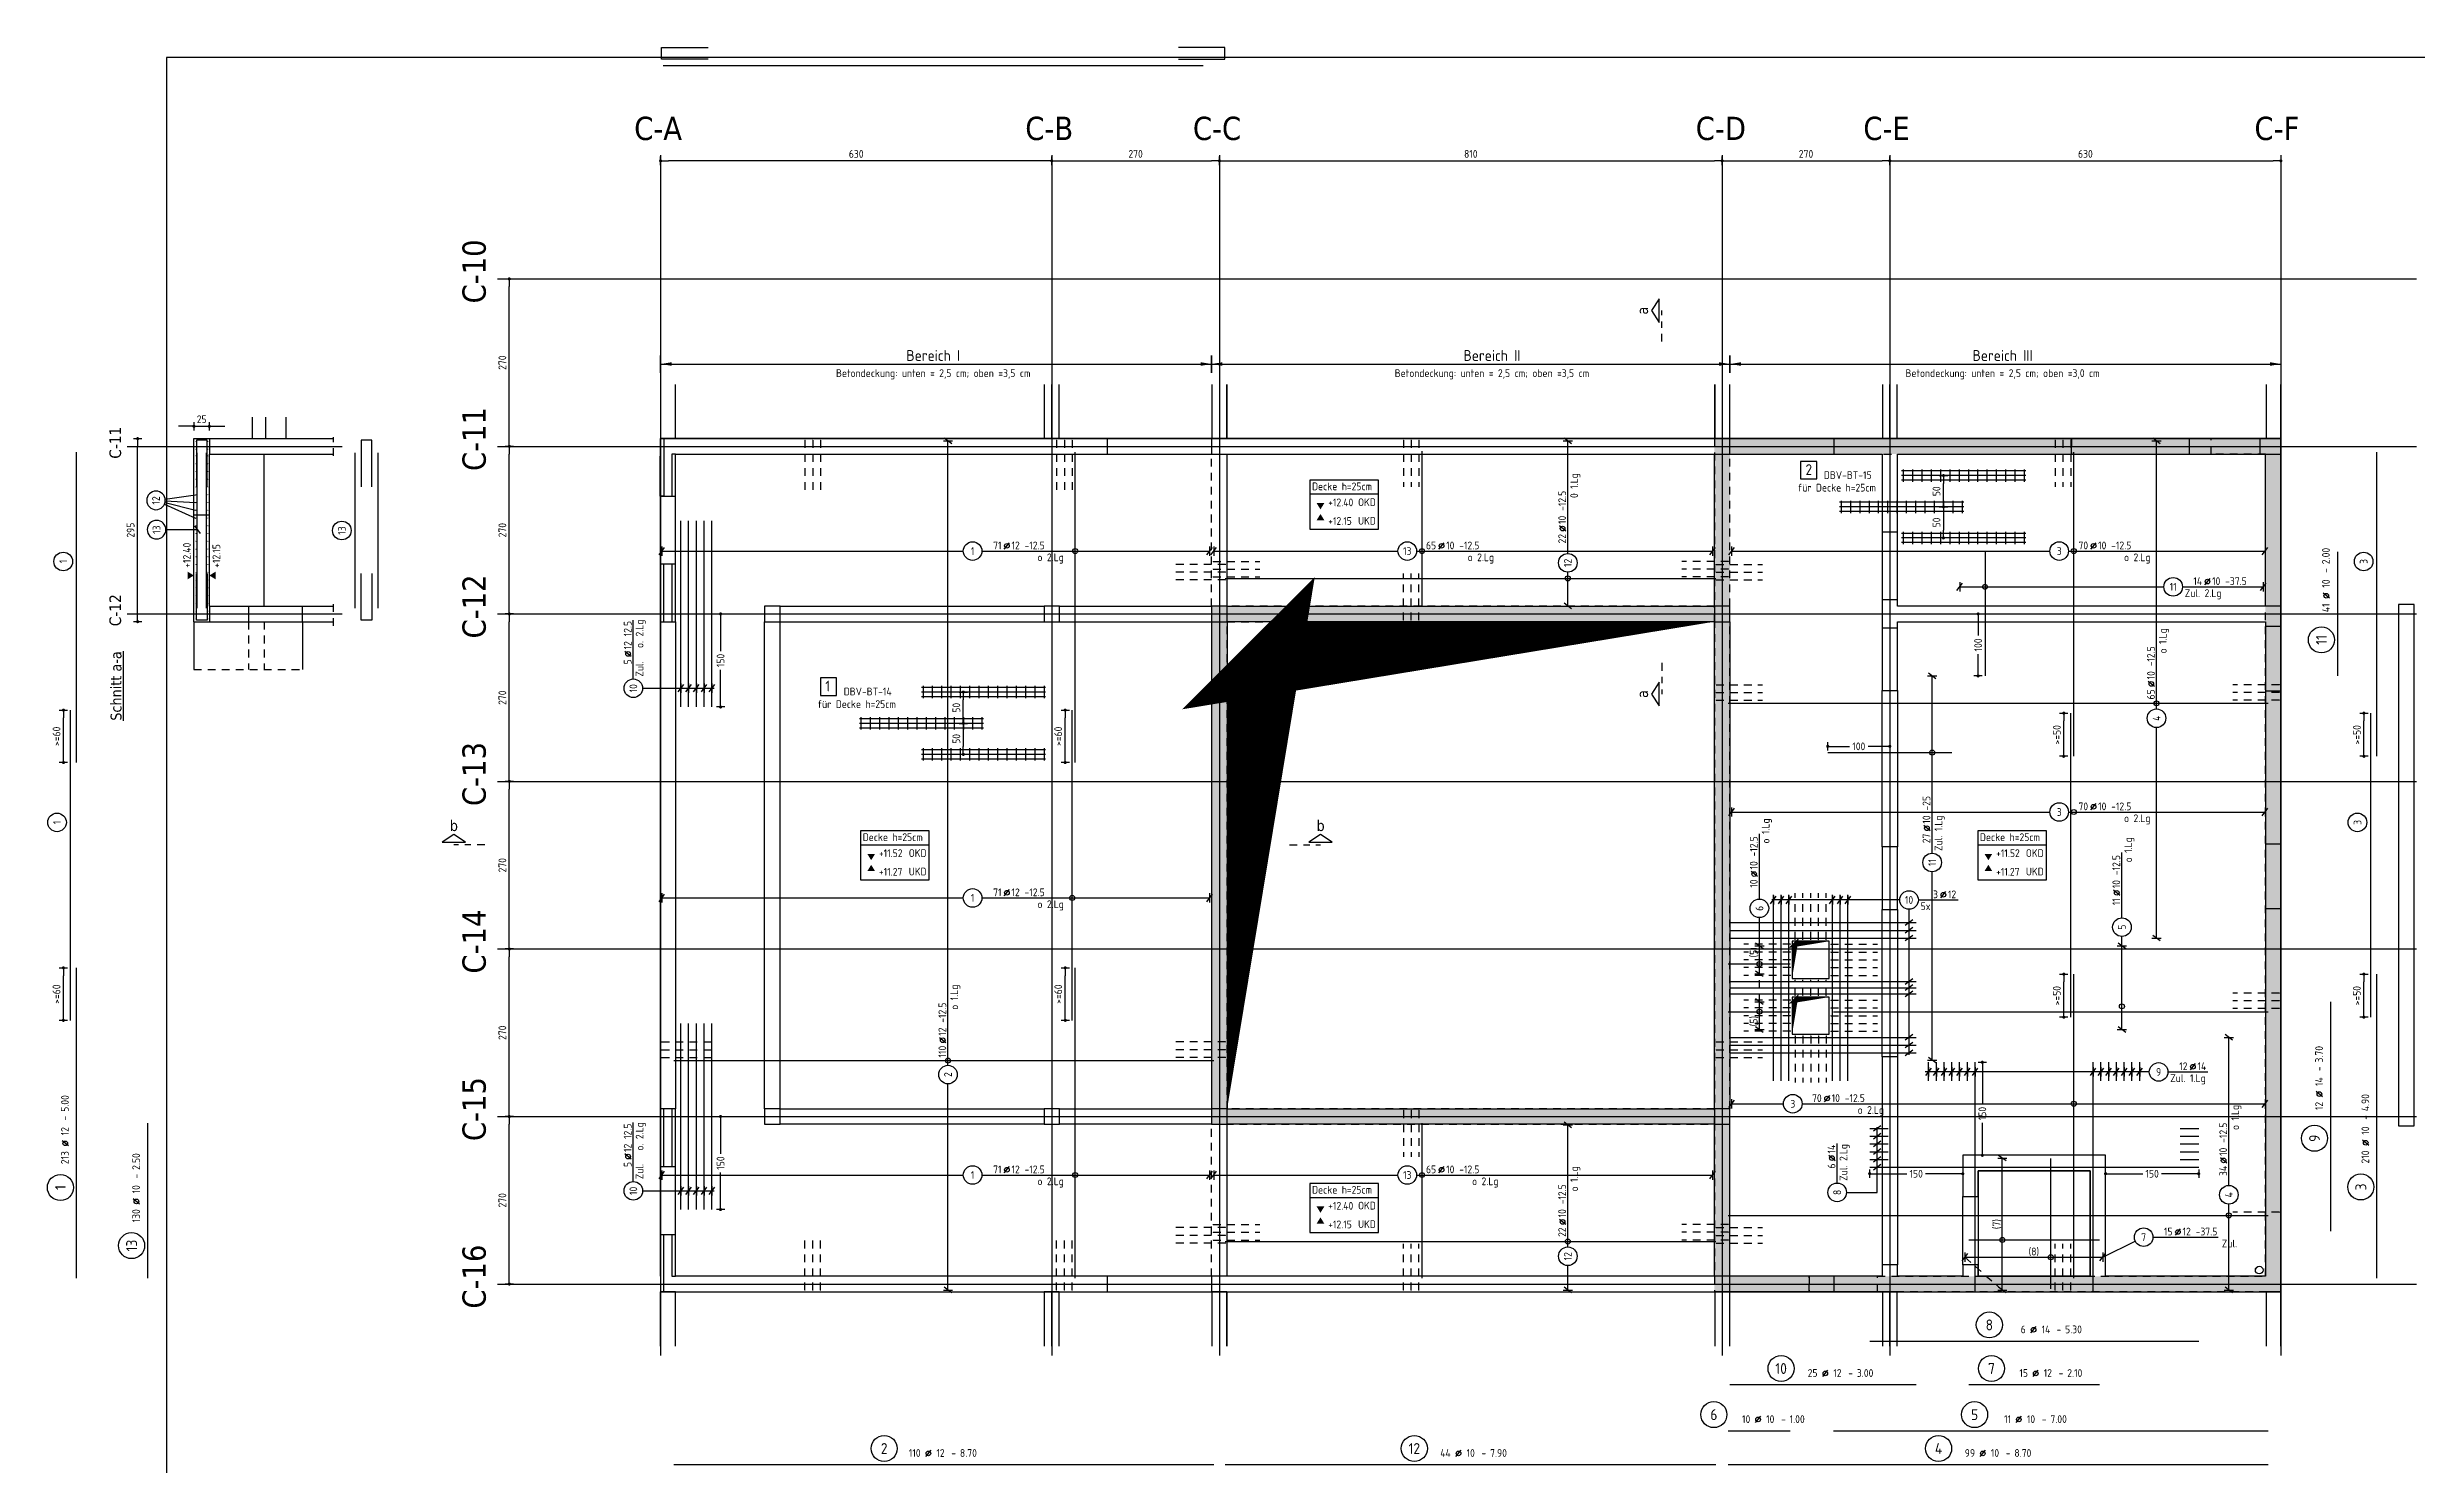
# Model space of a CAD drawing. Extents: x -3 to 123, y 0 to 106.
# Drawn here: x 13.71 to 51.88, y 40.93 to 63.77 of the extents above; entities that cross this region are included whole.
import ezdxf
from ezdxf.enums import TextEntityAlignment as Align

# ---------------------------------------------------------------- set-up
doc = ezdxf.new("R2010")
doc.units = 0
doc.header["$LTSCALE"] = 0.5
doc.header["$MEASUREMENT"] = 0
doc.header["$PDMODE"] = 2
for name, pattern in [('AUSGEZOGEN', [1000.01, 1000, 0.01]), ('DASHDOTSMALL', [1.05, 0.5, -0.25, 0.05, -0.25]), ('HIDDEN', [0.375, 0.25, -0.125]), ('STRICHPUNKT2', [0.55, 0.25, -0.125, 0.05, -0.125]), ('VERDECKT', [0.375, 0.25, -0.125])]:
    doc.linetypes.add(name, pattern=pattern)
doc.layers.get('0').update_dxf_attribs({"linetype": 'CONTINUOUS'})
doc.layers.get('Defpoints').update_dxf_attribs({"linetype": 'CONTINUOUS'})
for name, color, linetype in [('0_H05', 11, 'CONTINUOUS'), ('0_H10', 13, 'CONTINUOUS'), ('ACHSEN', 7, 'CONTINUOUS'), ('AFU', 9, 'CONTINUOUS'), ('APS', 7, 'CONTINUOUS'), ('BER', 7, 'CONTINUOUS'), ('BEREICH', 7, 'CONTINUOUS'), ('BETON', 7, 'CONTINUOUS'), ('Brüstung', 7, 'CONTINUOUS'), ('DD', 7, 'CONTINUOUS'), ('Decke', 7, 'CONTINUOUS'), ('Decke Lignatur', 21, 'CONTINUOUS'), ('DRUEBER', 7, 'CONTINUOUS'), ('Fertigteil', 7, 'CONTINUOUS'), ('HILFE', 7, 'CONTINUOUS'), ('HOLZ-ANS', 21, 'CONTINUOUS'), ('koten', 7, 'CONTINUOUS'), ('MASSE', 7, 'CONTINUOUS'), ('OBJEKT', 7, 'CONTINUOUS'), ('RND', 7, 'CONTINUOUS'), ('SCHATTEN', 253, 'CONTINUOUS'), ('SCHNITTE', 7, 'CONTINUOUS'), ('Sturz', 7, 'CONTINUOUS'), ('TEXT', 7, 'CONTINUOUS'), ('UZ', 7, 'CONTINUOUS'), ('VERDECKT', 7, 'CONTINUOUS')]:
    doc.layers.add(name, color=color, linetype=linetype)
doc.layers.add('ANSICHTSFENSTER', color=7, linetype='CONTINUOUS', plot=False)
doc.styles.add('HELV', font='tahoma.ttf')
doc.styles.get("Standard").update_dxf_attribs({"font": 'iso'})
doc.styles.add('TXT', font='isocp.shx')
doc.linetypes.add('AFU_50K', pattern='A,0.15,["/",Standard,S=0.2,R=0,X=-0.01,Y=-0.1],0.07,["/",Standard,S=0.2,R=0,X=-0.01,Y=-0.1],0.15', length=0.37)
doc.dimstyles.new('DOT_I', dxfattribs={"dimscale": 0.5, "dimtxt": 0.25, "dimasz": 0.25, "dimexe": 0.1, "dimexo": 0.3, "dimgap": 0.1, "dimtad": 1, "dimdec": 3, "dimzin": 3, "dimtxsty": 'TXT', "dimblk": 'DOT', "dimblk1": 'DOT', "dimblk2": 'DOT', "dimsah": 1, "dimcen": 0.1, "dimse1": 1, "dimse2": 1, "dimazin": 0, "dimtfac": 1, "dimtdec": 4, "dimtix": 1, "dimtmove": 2, "dimatfit": 3, "dimldrblk": 'DOT', "dimfxl": 0.7, "dimfxlon": 1, "dimtvp": 1, "dimtolj": 1, "dimtzin": 0, "dimarcsym": 0})

msp = doc.modelspace()

# ---------------------------------------------------------------- texts
at = {"layer": 'ACHSEN', "color": 6, "linetype": 'AUSGEZOGEN', "style": 'HELV'}
for s, p in [('C-11', (14.8986, 57.1389)), ('C-12', (14.8986, 54.4389))]:
    msp.add_text(s, height=0.1875, rotation=90, dxfattribs=at).set_placement(p)
at = {"layer": 'APS', "color": 1, "linetype": 'AUSGEZOGEN', "style": 'TXT'}
for s, p in [('2', (42.032, 56.8739)), ('1', (26.2433, 53.3855))]:
    msp.add_text(s, height=0.175, dxfattribs=at).set_placement(p)
at = {"layer": 'APS', "color": 7, "linetype": 'AUSGEZOGEN', "style": 'TXT'}
for s, p in [('DBV-BT-15', (42.3286, 56.8123)), ('DBV-BT-14', (26.54, 53.3239))]:
    msp.add_text(s, height=0.125, dxfattribs=at).set_placement(p)
at = {"layer": 'RND', "color": 7, "linetype": 'AUSGEZOGEN', "style": 'TXT'}
for s, p in [('(5)', (41.197, 49.1832)), ('(5)', (41.197, 48.0743)), ('(7)', (45.1104, 44.8023))]:
    msp.add_text(s, height=0.125, rotation=90, dxfattribs=at).set_placement(p, align=Align.MIDDLE)
msp.add_text('(8)', height=0.125, dxfattribs=at).set_placement((45.7108, 44.3612), align=Align.MIDDLE)
at = {"layer": 'TEXT', "color": 7, "linetype": 'AUSGEZOGEN', "style": 'TXT'}
for s, p in [('Decke h=25cm', (34.0833, 56.6303)), ('OKD', (34.8243, 56.3744)), ('für Decke h=25cm', (41.9084, 56.6096)), ('UKD', (34.8243, 56.0755)), ('für Decke h=25cm', (26.1198, 53.1212)), ('Decke h=25cm', (26.8461, 50.9764)), ('OKD', (27.5871, 50.7205)), ('Decke h=25cm', (44.8418, 50.9764)), ('OKD', (45.5829, 50.7205)), ('UKD', (27.5871, 50.4216)), ('UKD', (45.5829, 50.4216)), ('Decke h=25cm', (34.0833, 45.2941)), ('OKD', (34.8243, 45.0382)), ('UKD', (34.8243, 44.7392))]:
    msp.add_text(s, height=0.125, dxfattribs=at).set_placement(p)
at = {"layer": 'TEXT', "color": 1, "linetype": 'AUSGEZOGEN', "style": 'HELV'}
msp.add_text('%%USchnitt a-a', height=0.175, rotation=90, dxfattribs=at).set_placement((14.9055, 52.9161))

# ---------------------------------------------------------------- blocks, each defined once
blk = doc.blocks.new('DOT')
at = {"color": 0, "linetype": 'ByBlock'}
for p, q in [((0, 0), (-1, 0)), ((0, 0.54), (0, -0.54))]:
    blk.add_line(p, q, dxfattribs=at)
at = {"color": 0, "linetype": 'ByBlock', "const_width": 0.2}
blk.add_lwpolyline([(-0.1, 0, 1), (0.1, 0, 1)], format="xyb", close=True, dxfattribs=at)
blk = doc.blocks.new('*D96')
at = {"layer": 'Defpoints', "color": 0, "linetype": 'AUSGEZOGEN', "transparency": 16777216}
for p in [(821.153, 46.537), (821.153, 46.537), (821.153, 43.837)]:
    blk.add_point(p, dxfattribs=at)
at = {"layer": 'MASSE', "color": 0, "linetype": 'AUSGEZOGEN', "lineweight": -2, "transparency": 16777216}
blk.add_line((821.153, 43.962), (821.153, 46.412), dxfattribs=at)
at = {"layer": 'MASSE', "color": 0, "linetype": 'AUSGEZOGEN', "lineweight": -2, "transparency": 16777216, "xscale": 0.125, "yscale": 0.125, "zscale": 0.125}
for p, rotation in [((821.153, 46.537), 90), ((821.153, 43.837), 270)]:
    blk.add_blockref('DOT', p, dxfattribs=dict(at, rotation=rotation))
at = {"layer": 'MASSE', "color": 0, "linetype": 'AUSGEZOGEN', "transparency": 16777216, "insert": (821.041, 45.187), "char_height": 0.125, "attachment_point": 5, "rotation": 90, "style": 'TXT'}
blk.add_mtext('\\A1;270', dxfattribs=at)
blk = doc.blocks.new('*D97')
at = {"layer": 'Defpoints', "color": 0, "linetype": 'AUSGEZOGEN', "transparency": 16777216}
for p in [(821.153, 49.237), (821.153, 49.237), (821.153, 46.537)]:
    blk.add_point(p, dxfattribs=at)
at = {"layer": 'MASSE', "color": 0, "linetype": 'AUSGEZOGEN', "lineweight": -2, "transparency": 16777216}
blk.add_line((821.153, 46.662), (821.153, 49.112), dxfattribs=at)
at = {"layer": 'MASSE', "color": 0, "linetype": 'AUSGEZOGEN', "lineweight": -2, "transparency": 16777216, "xscale": 0.125, "yscale": 0.125, "zscale": 0.125}
for p, rotation in [((821.153, 49.237), 90), ((821.153, 46.537), 270)]:
    blk.add_blockref('DOT', p, dxfattribs=dict(at, rotation=rotation))
at = {"layer": 'MASSE', "color": 0, "linetype": 'AUSGEZOGEN', "transparency": 16777216, "insert": (821.041, 47.887), "char_height": 0.125, "attachment_point": 5, "rotation": 90, "style": 'TXT'}
blk.add_mtext('\\A1;270', dxfattribs=at)
blk = doc.blocks.new('*D98')
at = {"layer": 'Defpoints', "color": 0, "linetype": 'AUSGEZOGEN', "transparency": 16777216}
for p in [(821.153, 51.937), (821.153, 51.937), (821.153, 49.237)]:
    blk.add_point(p, dxfattribs=at)
at = {"layer": 'MASSE', "color": 0, "linetype": 'AUSGEZOGEN', "lineweight": -2, "transparency": 16777216}
blk.add_line((821.153, 49.362), (821.153, 51.812), dxfattribs=at)
at = {"layer": 'MASSE', "color": 0, "linetype": 'AUSGEZOGEN', "lineweight": -2, "transparency": 16777216, "xscale": 0.125, "yscale": 0.125, "zscale": 0.125}
for p, rotation in [((821.153, 51.937), 90), ((821.153, 49.237), 270)]:
    blk.add_blockref('DOT', p, dxfattribs=dict(at, rotation=rotation))
at = {"layer": 'MASSE', "color": 0, "linetype": 'AUSGEZOGEN', "transparency": 16777216, "insert": (821.041, 50.587), "char_height": 0.125, "attachment_point": 5, "rotation": 90, "style": 'TXT'}
blk.add_mtext('\\A1;270', dxfattribs=at)
blk = doc.blocks.new('*D99')
at = {"layer": 'Defpoints', "color": 0, "linetype": 'AUSGEZOGEN', "transparency": 16777216}
for p in [(821.153, 54.637), (821.153, 54.637), (821.153, 51.937)]:
    blk.add_point(p, dxfattribs=at)
at = {"layer": 'MASSE', "color": 0, "linetype": 'AUSGEZOGEN', "lineweight": -2, "transparency": 16777216}
blk.add_line((821.153, 52.062), (821.153, 54.512), dxfattribs=at)
at = {"layer": 'MASSE', "color": 0, "linetype": 'AUSGEZOGEN', "lineweight": -2, "transparency": 16777216, "xscale": 0.125, "yscale": 0.125, "zscale": 0.125}
for p, rotation in [((821.153, 54.637), 90), ((821.153, 51.937), 270)]:
    blk.add_blockref('DOT', p, dxfattribs=dict(at, rotation=rotation))
at = {"layer": 'MASSE', "color": 0, "linetype": 'AUSGEZOGEN', "transparency": 16777216, "insert": (821.041, 53.287), "char_height": 0.125, "attachment_point": 5, "rotation": 90, "style": 'TXT'}
blk.add_mtext('\\A1;270', dxfattribs=at)
blk = doc.blocks.new('*D100')
at = {"layer": 'Defpoints', "color": 0, "linetype": 'AUSGEZOGEN', "transparency": 16777216}
for p in [(821.153, 57.337), (821.153, 57.337), (821.153, 54.637)]:
    blk.add_point(p, dxfattribs=at)
at = {"layer": 'MASSE', "color": 0, "linetype": 'AUSGEZOGEN', "lineweight": -2, "transparency": 16777216}
blk.add_line((821.153, 54.762), (821.153, 57.212), dxfattribs=at)
at = {"layer": 'MASSE', "color": 0, "linetype": 'AUSGEZOGEN', "lineweight": -2, "transparency": 16777216, "xscale": 0.125, "yscale": 0.125, "zscale": 0.125}
for p, rotation in [((821.153, 57.337), 90), ((821.153, 54.637), 270)]:
    blk.add_blockref('DOT', p, dxfattribs=dict(at, rotation=rotation))
at = {"layer": 'MASSE', "color": 0, "linetype": 'AUSGEZOGEN', "transparency": 16777216, "insert": (821.041, 55.987), "char_height": 0.125, "attachment_point": 5, "rotation": 90, "style": 'TXT'}
blk.add_mtext('\\A1;270', dxfattribs=at)
blk = doc.blocks.new('*D101')
at = {"layer": 'Defpoints', "color": 0, "linetype": 'AUSGEZOGEN', "transparency": 16777216}
for p in [(821.153, 60.037), (821.153, 60.037), (821.153, 57.337)]:
    blk.add_point(p, dxfattribs=at)
at = {"layer": 'MASSE', "color": 0, "linetype": 'AUSGEZOGEN', "lineweight": -2, "transparency": 16777216}
blk.add_line((821.153, 57.462), (821.153, 59.912), dxfattribs=at)
at = {"layer": 'MASSE', "color": 0, "linetype": 'AUSGEZOGEN', "lineweight": -2, "transparency": 16777216, "xscale": 0.125, "yscale": 0.125, "zscale": 0.125}
for p, rotation in [((821.153, 60.037), 90), ((821.153, 57.337), 270)]:
    blk.add_blockref('DOT', p, dxfattribs=dict(at, rotation=rotation))
at = {"layer": 'MASSE', "color": 0, "linetype": 'AUSGEZOGEN', "transparency": 16777216, "insert": (821.041, 58.687), "char_height": 0.125, "attachment_point": 5, "rotation": 90, "style": 'TXT'}
blk.add_mtext('\\A1;270', dxfattribs=at)
blk = doc.blocks.new('*D102')
at = {"layer": 'Defpoints', "color": 0, "linetype": 'AUSGEZOGEN', "transparency": 16777216}
for p in [(823.591, 61.939), (823.591, 61.939), (829.891, 61.939)]:
    blk.add_point(p, dxfattribs=at)
at = {"layer": 'MASSE', "color": 0, "linetype": 'AUSGEZOGEN', "lineweight": -2, "transparency": 16777216}
blk.add_line((829.766, 61.939), (823.716, 61.939), dxfattribs=at)
at = {"layer": 'MASSE', "color": 0, "linetype": 'AUSGEZOGEN', "lineweight": -2, "transparency": 16777216, "xscale": 0.125, "yscale": 0.125, "zscale": 0.125, "rotation": 180}
blk.add_blockref('DOT', (823.591, 61.939), dxfattribs=at)
at = {"layer": 'MASSE', "color": 0, "linetype": 'AUSGEZOGEN', "lineweight": -2, "transparency": 16777216, "xscale": 0.125, "yscale": 0.125, "zscale": 0.125}
blk.add_blockref('DOT', (829.891, 61.939), dxfattribs=at)
at = {"layer": 'MASSE', "color": 0, "linetype": 'AUSGEZOGEN', "transparency": 16777216, "insert": (826.741, 62.051), "char_height": 0.125, "attachment_point": 5, "style": 'TXT'}
blk.add_mtext('\\A1;630', dxfattribs=at)
blk = doc.blocks.new('*D103')
at = {"layer": 'Defpoints', "color": 0, "linetype": 'AUSGEZOGEN', "transparency": 16777216}
for p in [(829.891, 61.939), (832.591, 61.939), (832.591, 61.939)]:
    blk.add_point(p, dxfattribs=at)
at = {"layer": 'MASSE', "color": 0, "linetype": 'AUSGEZOGEN', "lineweight": -2, "transparency": 16777216}
blk.add_line((830.016, 61.939), (832.466, 61.939), dxfattribs=at)
at = {"layer": 'MASSE', "color": 0, "linetype": 'AUSGEZOGEN', "lineweight": -2, "transparency": 16777216, "xscale": 0.125, "yscale": 0.125, "zscale": 0.125, "rotation": 180}
blk.add_blockref('DOT', (829.891, 61.939), dxfattribs=at)
at = {"layer": 'MASSE', "color": 0, "linetype": 'AUSGEZOGEN', "lineweight": -2, "transparency": 16777216, "xscale": 0.125, "yscale": 0.125, "zscale": 0.125}
blk.add_blockref('DOT', (832.591, 61.939), dxfattribs=at)
at = {"layer": 'MASSE', "color": 0, "linetype": 'AUSGEZOGEN', "transparency": 16777216, "insert": (831.241, 62.051), "char_height": 0.125, "attachment_point": 5, "style": 'TXT'}
blk.add_mtext('\\A1;270', dxfattribs=at)
blk = doc.blocks.new('*D104')
at = {"layer": 'Defpoints', "color": 0, "linetype": 'AUSGEZOGEN', "transparency": 16777216}
for p in [(832.591, 61.939), (840.691, 61.939), (840.691, 61.939)]:
    blk.add_point(p, dxfattribs=at)
at = {"layer": 'MASSE', "color": 0, "linetype": 'AUSGEZOGEN', "lineweight": -2, "transparency": 16777216}
blk.add_line((832.716, 61.939), (840.566, 61.939), dxfattribs=at)
at = {"layer": 'MASSE', "color": 0, "linetype": 'AUSGEZOGEN', "lineweight": -2, "transparency": 16777216, "xscale": 0.125, "yscale": 0.125, "zscale": 0.125, "rotation": 180}
blk.add_blockref('DOT', (832.591, 61.939), dxfattribs=at)
at = {"layer": 'MASSE', "color": 0, "linetype": 'AUSGEZOGEN', "lineweight": -2, "transparency": 16777216, "xscale": 0.125, "yscale": 0.125, "zscale": 0.125}
blk.add_blockref('DOT', (840.691, 61.939), dxfattribs=at)
at = {"layer": 'MASSE', "color": 0, "linetype": 'AUSGEZOGEN', "transparency": 16777216, "insert": (836.641, 62.051), "char_height": 0.125, "attachment_point": 5, "style": 'TXT'}
blk.add_mtext('\\A1;810', dxfattribs=at)
blk = doc.blocks.new('*D105')
at = {"layer": 'Defpoints', "color": 0, "linetype": 'AUSGEZOGEN', "transparency": 16777216}
for p in [(840.691, 61.939), (843.391, 61.939), (843.391, 61.939)]:
    blk.add_point(p, dxfattribs=at)
at = {"layer": 'MASSE', "color": 0, "linetype": 'AUSGEZOGEN', "lineweight": -2, "transparency": 16777216}
blk.add_line((840.816, 61.939), (843.266, 61.939), dxfattribs=at)
at = {"layer": 'MASSE', "color": 0, "linetype": 'AUSGEZOGEN', "lineweight": -2, "transparency": 16777216, "xscale": 0.125, "yscale": 0.125, "zscale": 0.125, "rotation": 180}
blk.add_blockref('DOT', (840.691, 61.939), dxfattribs=at)
at = {"layer": 'MASSE', "color": 0, "linetype": 'AUSGEZOGEN', "lineweight": -2, "transparency": 16777216, "xscale": 0.125, "yscale": 0.125, "zscale": 0.125}
blk.add_blockref('DOT', (843.391, 61.939), dxfattribs=at)
at = {"layer": 'MASSE', "color": 0, "linetype": 'AUSGEZOGEN', "transparency": 16777216, "insert": (842.041, 62.051), "char_height": 0.125, "attachment_point": 5, "style": 'TXT'}
blk.add_mtext('\\A1;270', dxfattribs=at)
blk = doc.blocks.new('*D106')
at = {"layer": 'Defpoints', "color": 0, "linetype": 'AUSGEZOGEN', "transparency": 16777216}
for p in [(843.391, 61.939), (849.691, 61.939), (849.691, 61.939)]:
    blk.add_point(p, dxfattribs=at)
at = {"layer": 'MASSE', "color": 0, "linetype": 'AUSGEZOGEN', "lineweight": -2, "transparency": 16777216}
blk.add_line((843.516, 61.939), (849.566, 61.939), dxfattribs=at)
at = {"layer": 'MASSE', "color": 0, "linetype": 'AUSGEZOGEN', "lineweight": -2, "transparency": 16777216, "xscale": 0.125, "yscale": 0.125, "zscale": 0.125, "rotation": 180}
blk.add_blockref('DOT', (843.391, 61.939), dxfattribs=at)
at = {"layer": 'MASSE', "color": 0, "linetype": 'AUSGEZOGEN', "lineweight": -2, "transparency": 16777216, "xscale": 0.125, "yscale": 0.125, "zscale": 0.125}
blk.add_blockref('DOT', (849.691, 61.939), dxfattribs=at)
at = {"layer": 'MASSE', "color": 0, "linetype": 'AUSGEZOGEN', "transparency": 16777216, "insert": (846.541, 62.051), "char_height": 0.125, "attachment_point": 5, "style": 'TXT'}
blk.add_mtext('\\A1;630', dxfattribs=at)
blk = doc.blocks.new('Brüstung20')
at = {"color": 0, "linetype": 'ByBlock'}
for points in [[(-3.375, 13.5), (-1.125, 13.5), (-1.125, 13.75), (-3.375, 13.75)], [(-7.6, 0), (-6.5, 0), (-6.5, 0.25), (-7.6, 0.25)]]:
    blk.add_lwpolyline(points, close=True, dxfattribs=at)
blk = doc.blocks.new('Beton 3.OG')
at = {"color": 0, "linetype": 'ByBlock'}
for points in [[(1.525, 0), (1.525, 0.25), (0.25, 0.25), (0.25, 13.5), (5.75, 13.5), (5.75, 13.75), (0, 13.75), (0, 0)], [(8, 13.5), (8, 13.75), (9.125, 13.75), (9.125, 0), (2.625, 0), (2.625, 0.25), (8.875, 0.25), (8.875, 13.5)]]:
    blk.add_lwpolyline(points, close=True, dxfattribs=at)
blk = doc.blocks.new('Aufkantung 3.OG')
at = {"color": 0, "linetype": 'ByBlock'}
blk.add_lwpolyline([(-4, 0.75), (-11.85, 0.75), (-11.85, 8.6), (-4, 8.6), (-4, 8.85), (-12.1, 8.85), (-12.1, 0.5), (-4, 0.5)], close=True, dxfattribs=at)
blk = doc.blocks.new('Beton 2.OG')
at = {"color": 0, "linetype": 'ByBlock', "flags": 128}
for points in [[(7.26, 13.75), (0.06, 13.75), (0.06, 13.47), (0.05, 13.47), (0.05, 12.825), (0.3, 12.825), (0.3, 13.5), (7.26, 13.5)], [(17.285, 13.75), (8.935, 13.75), (8.935, 13.5), (17.285, 13.5)], [(19.985, 12.25), (19.985, 13.5), (24.685, 13.5), (24.685, 13.75), (18.96, 13.75), (18.96, 13.5), (19.735, 13.5), (19.735, 12.25)], [(26.16, 13.5), (26.16, 13.75), (25.82, 13.75), (25.82, 13.5)], [(0.05, 10.8), (0.3, 10.8), (0.3, 11.725), (0.05, 11.725)], [(26.16, 10.73), (26.16, 11.05), (19.985, 11.05), (19.985, 11.15), (19.735, 11.15), (19.735, 10.7), (19.985, 10.7), (19.985, 10.8), (25.91, 10.8), (25.91, 10.73)], [(28.055, 2.675), (28.305, 2.675), (28.305, 11.075), (28.055, 11.075)], [(1.735, 10.8), (1.985, 10.8), (1.985, 11.05), (1.735, 11.05)], [(6.235, 10.8), (6.485, 10.8), (6.485, 11.05), (6.235, 11.05)], [(8.935, 10.8), (9.185, 10.8), (9.185, 11.05), (8.935, 11.05)], [(17.035, 10.8), (17.285, 10.8), (17.285, 11.05), (17.035, 11.05)], [(25.91, 9.68), (25.91, 7.22), (26.16, 7.22), (26.16, 9.68)], [(25.91, 6.17), (25.91, 0.25), (23.335, 0.25), (23.335, 2.2), (21.035, 2.2), (21.035, 1.535), (21.285, 1.535), (21.285, 1.95), (23.085, 1.95), (23.085, 0.25), (21.285, 0.25), (21.285, 0.435), (21.035, 0.435), (21.035, 0.25), (19.985, 0.25), (19.985, 0.435), (19.735, 0.435), (19.735, 0.25), (18.96, 0.25), (18.96, 0), (26.16, 0), (26.16, 6.17)], [(0.05, 2.02), (0.3, 2.02), (0.3, 2.95), (0.05, 2.95)], [(1.735, 2.7), (1.985, 2.7), (1.985, 2.95), (1.735, 2.95)], [(6.235, 2.7), (6.485, 2.7), (6.485, 2.95), (6.235, 2.95)], [(8.935, 2.7), (9.185, 2.7), (9.185, 2.95), (8.935, 2.95)], [(17.035, 2.7), (17.285, 2.7), (17.285, 2.95), (17.035, 2.95)], [(7.26, 0.25), (0.3, 0.25), (0.3, 0.92), (0.05, 0.92), (0.05, 0.25), (0.06, 0.25), (0.06, 0), (7.26, 0)], [(17.285, 0.25), (8.935, 0.25), (8.935, 0), (17.285, 0)]]:
    blk.add_lwpolyline(points, close=True, dxfattribs=at)
at = {"color": 0, "linetype": 'ByBlock'}
for points in [[(19.985, 7.17), (19.735, 7.17), (19.735, 9.69), (19.985, 9.69)], [(19.985, 3.785), (19.735, 3.785), (19.735, 6.16), (19.985, 6.16)]]:
    blk.add_lwpolyline(points, close=True, dxfattribs=at)
blk = doc.blocks.new('SCHN-2')
at = {"layer": 'SCHNITTE', "color": 6, "linetype": 'Continuous'}
blk.add_lwpolyline([(0.378, 0.088), (0, 0.34), (-0.378, 0.088)], close=True, dxfattribs=at)
at = {"layer": 'SCHNITTE', "color": 1, "linetype": 'DASHDOTSMALL', "style": 'HELV'}
blk.add_attdef('SCHN-2', text='', height=0.35, dxfattribs=at).set_placement((0, 0.45), align=Align.CENTER)
blk = doc.blocks.new('DD20')
at = {"color": 0, "linetype": 'ByBlock'}
for points in [[(18.225, -8.575), (18.825, -8.575), (18.825, -7.975), (18.225, -7.975)], [(18.225, -9.475), (18.825, -9.475), (18.825, -8.875), (18.225, -8.875)]]:
    blk.add_lwpolyline(points, close=True, dxfattribs=at)
blk.add_circle((25.75, -13.275), 0.0625, dxfattribs=at)
at = {"layer": 'SCHATTEN', "color": 15, "linetype": 'AUSGEZOGEN'}
for points in [[(18.225, -8.575, 0, 0.0978, 0), (18.274, -7.979, 0, 0, 0), (18.229, -8.024, 0.0978, 0, 0), (18.825, -7.975, 0, 0, 0)], [(18.225, -9.475, 0, 0.0978, 0), (18.274, -8.879, 0, 0, 0), (18.229, -8.924, 0.0978, 0, 0), (18.825, -8.875, 0, 0, 0)], [(25.794, -13.231, 0, 0, 0), (25.794, -13.231, 0, 0.00204, 0), (25.787, -13.226, 0.00204, 0.00404, 0), (25.78, -13.223, 0.00404, 0.00598, 0), (25.773, -13.22, 0.00598, 0.00781, 0), (25.765, -13.218, 0.00781, 0.00951, 0), (25.758, -13.218, 0.00951, 0.011, 0), (25.75, -13.218, 0.011, 0.0124, 0), (25.743, -13.219, 0.0124, 0.0135, 0), (25.736, -13.221, 0.0135, 0.0144, 0), (25.729, -13.224, 0.0144, 0.0151, 0), (25.723, -13.227, 0.0151, 0.0155, 0), (25.717, -13.232, 0.0155, 0.0156, 0), (25.711, -13.236, 0.0156, 0.0155, 0), (25.707, -13.242, 0.0155, 0.0151, 0), (25.702, -13.248, 0.0151, 0.0144, 0), (25.699, -13.254, 0.0144, 0.0135, 0), (25.696, -13.261, 0.0135, 0.0124, 0), (25.694, -13.268, 0.0124, 0.011, 0), (25.693, -13.275, 0.011, 0.00951, 0), (25.693, -13.283, 0.00951, 0.00781, 0), (25.693, -13.29, 0.00781, 0.00598, 0), (25.695, -13.298, 0.00598, 0.00404, 0), (25.698, -13.305, 0.00404, 0.00204, 0), (25.701, -13.312, 0.00204, 0, 0)]]:
    blk.add_lwpolyline(points, format="xyseb", dxfattribs=at)
blk = doc.blocks.new('lei_gre')
at = {"layer": 'RND', "color": 7, "linetype": 'Continuous'}
for p, q in [((-0.09, -0.12), (0.09, 0.12)), ((0, 0.15), (0, -0.15))]:
    blk.add_line(p, q, dxfattribs=at)
blk = doc.blocks.new('RND_HIN')
at = {"layer": 'RND', "color": 7, "linetype": 'Continuous'}
blk.add_circle((0, 0), 0.3, dxfattribs=at)
at = {"layer": 'RND', "color": 7, "linetype": 'Continuous', "style": 'TXT'}
blk.add_attdef('POSI', text='', height=0.25, dxfattribs=at).set_placement((0, 0), align=Align.MIDDLE)
blk = doc.blocks.new('RND_AUSZ')
at = {"layer": 'RND', "color": 7, "linetype": 'Continuous'}
blk.add_line((1.341, 0.262), (1.509, 0.466), dxfattribs=at)
at = {"layer": 'RND', "color": 1, "linetype": 'Continuous'}
blk.add_circle((0, 0.52), 0.42, dxfattribs=at)
at = {"layer": 'RND', "color": 7, "linetype": 'Continuous'}
blk.add_circle((1.425, 0.364), 0.075, dxfattribs=at)
at = {"layer": 'RND', "color": 7, "linetype": 'Continuous', "style": 'TXT'}
blk.add_text('-', height=0.25, dxfattribs=at).set_placement((2.163, 0.25))
for tag, p in [('WIEOFT', (-0.536, 0.25)), ('STK', (1.174, 0.25))]:
    blk.add_attdef(tag, text='', height=0.25, dxfattribs=at).set_placement(p, align=Align.RIGHT)
at = {"layer": 'RND', "color": 1, "linetype": 'Continuous', "style": 'TXT'}
blk.add_attdef('POS', text='', height=0.35, dxfattribs=at).set_placement((0, 0.52), align=Align.MIDDLE)
at = {"layer": 'RND', "color": 7, "linetype": 'Continuous', "style": 'TXT'}
for tag, p in [('DS', (1.683, 0.25)), ('LANG', (2.441, 0.25)), ('TEXT', (3.669, 0.25))]:
    blk.add_attdef(tag, p, '', height=0.25, dxfattribs=at)
blk = doc.blocks.new('RND_LEI')
at = {"layer": 'RND', "color": 7, "linetype": 'Continuous'}
blk.add_line((1.022, 0.066), (1.19, 0.27), dxfattribs=at)
for centre, radius in [((0, 0), 0.3), ((1.106, 0.168), 0.075)]:
    blk.add_circle(centre, radius, dxfattribs=at)
at = {"layer": 'RND', "color": 7, "linetype": 'Continuous', "style": 'TXT'}
blk.add_attdef('POSL', text='', height=0.25, dxfattribs=at).set_placement((0, 0), align=Align.MIDDLE)
blk.add_attdef('ANZ', text='', height=0.25, dxfattribs=at).set_placement((0.931, 0.057), align=Align.RIGHT)
for tag, p in [('DUM', (1.253, 0.057)), ('ABSTD', (1.674, 0.057)), ('POSTXT', (0.374, -0.327))]:
    blk.add_attdef(tag, p, '', height=0.25, dxfattribs=at)
blk = doc.blocks.new('*D116')
at = {"layer": 'Defpoints', "color": 0, "linetype": 'AUSGEZOGEN', "transparency": 16777216}
for p in [(30.108, 48.932), (30.269, 48.932), (30.219, 48.087)]:
    blk.add_point(p, dxfattribs=at)
at = {"layer": 'RND', "color": 0, "linetype": 'AUSGEZOGEN', "lineweight": -2, "transparency": 16777216}
blk.add_line((30.108, 48.212), (30.108, 48.807), dxfattribs=at)
at = {"layer": 'RND', "color": 0, "linetype": 'AUSGEZOGEN', "lineweight": -2, "transparency": 16777216, "xscale": 0.125, "yscale": 0.125, "zscale": 0.125}
for p, rotation in [((30.108, 48.932), 90), ((30.108, 48.087), 270)]:
    blk.add_blockref('DOT', p, dxfattribs=dict(at, rotation=rotation))
at = {"layer": 'RND', "color": 0, "linetype": 'AUSGEZOGEN', "transparency": 16777216, "insert": (29.995, 48.51), "char_height": 0.125, "attachment_point": 5, "rotation": 90, "style": 'TXT'}
blk.add_mtext('\\A1;>=60', dxfattribs=at)
blk = doc.blocks.new('*D117')
at = {"layer": 'Defpoints', "color": 0, "linetype": 'AUSGEZOGEN', "transparency": 16777216}
for p in [(30.108, 53.087), (30.219, 53.087), (30.269, 52.242)]:
    blk.add_point(p, dxfattribs=at)
at = {"layer": 'RND', "color": 0, "linetype": 'AUSGEZOGEN', "lineweight": -2, "transparency": 16777216}
blk.add_line((30.108, 52.367), (30.108, 52.962), dxfattribs=at)
at = {"layer": 'RND', "color": 0, "linetype": 'AUSGEZOGEN', "lineweight": -2, "transparency": 16777216, "xscale": 0.125, "yscale": 0.125, "zscale": 0.125}
for p, rotation in [((30.108, 53.087), 90), ((30.108, 52.242), 270)]:
    blk.add_blockref('DOT', p, dxfattribs=dict(at, rotation=rotation))
at = {"layer": 'RND', "color": 0, "linetype": 'AUSGEZOGEN', "transparency": 16777216, "insert": (29.995, 52.665), "char_height": 0.125, "attachment_point": 5, "rotation": 90, "style": 'TXT'}
blk.add_mtext('\\A1;>=60', dxfattribs=at)
blk = doc.blocks.new('*D118')
at = {"layer": 'Defpoints', "color": 0, "linetype": 'AUSGEZOGEN', "transparency": 16777216}
for p in [(51.027, 48.832), (51.188, 48.832), (51.138, 48.137)]:
    blk.add_point(p, dxfattribs=at)
at = {"layer": 'RND', "color": 0, "linetype": 'AUSGEZOGEN', "lineweight": -2, "transparency": 16777216}
blk.add_line((51.027, 48.262), (51.027, 48.707), dxfattribs=at)
at = {"layer": 'RND', "color": 0, "linetype": 'AUSGEZOGEN', "lineweight": -2, "transparency": 16777216, "xscale": 0.125, "yscale": 0.125, "zscale": 0.125}
for p, rotation in [((51.027, 48.832), 90), ((51.027, 48.137), 270)]:
    blk.add_blockref('DOT', p, dxfattribs=dict(at, rotation=rotation))
at = {"layer": 'RND', "color": 0, "linetype": 'AUSGEZOGEN', "transparency": 16777216, "insert": (50.914, 48.485), "char_height": 0.125, "attachment_point": 5, "rotation": 90, "style": 'TXT'}
blk.add_mtext('\\A1;>=50', dxfattribs=at)
blk = doc.blocks.new('*D119')
at = {"layer": 'Defpoints', "color": 0, "linetype": 'AUSGEZOGEN', "transparency": 16777216}
for p in [(51.027, 53.037), (51.138, 53.037), (51.188, 52.342)]:
    blk.add_point(p, dxfattribs=at)
at = {"layer": 'RND', "color": 0, "linetype": 'AUSGEZOGEN', "lineweight": -2, "transparency": 16777216}
blk.add_line((51.027, 52.467), (51.027, 52.912), dxfattribs=at)
at = {"layer": 'RND', "color": 0, "linetype": 'AUSGEZOGEN', "lineweight": -2, "transparency": 16777216, "xscale": 0.125, "yscale": 0.125, "zscale": 0.125}
for p, rotation in [((51.027, 53.037), 90), ((51.027, 52.342), 270)]:
    blk.add_blockref('DOT', p, dxfattribs=dict(at, rotation=rotation))
at = {"layer": 'RND', "color": 0, "linetype": 'AUSGEZOGEN', "transparency": 16777216, "insert": (50.914, 52.69), "char_height": 0.125, "attachment_point": 5, "rotation": 90, "style": 'TXT'}
blk.add_mtext('\\A1;>=50', dxfattribs=at)
blk = doc.blocks.new('*D120')
at = {"layer": 'Defpoints', "color": 0, "linetype": 'AUSGEZOGEN', "transparency": 16777216}
for p in [(13.971, 48.932), (14.132, 48.932), (14.082, 48.087)]:
    blk.add_point(p, dxfattribs=at)
at = {"layer": 'RND', "color": 0, "linetype": 'AUSGEZOGEN', "lineweight": -2, "transparency": 16777216}
blk.add_line((13.971, 48.212), (13.971, 48.807), dxfattribs=at)
at = {"layer": 'RND', "color": 0, "linetype": 'AUSGEZOGEN', "lineweight": -2, "transparency": 16777216, "xscale": 0.125, "yscale": 0.125, "zscale": 0.125}
for p, rotation in [((13.971, 48.932), 90), ((13.971, 48.087), 270)]:
    blk.add_blockref('DOT', p, dxfattribs=dict(at, rotation=rotation))
at = {"layer": 'RND', "color": 0, "linetype": 'AUSGEZOGEN', "transparency": 16777216, "insert": (13.859, 48.51), "char_height": 0.125, "attachment_point": 5, "rotation": 90, "style": 'TXT'}
blk.add_mtext('\\A1;>=60', dxfattribs=at)
blk = doc.blocks.new('*D121')
at = {"layer": 'Defpoints', "color": 0, "linetype": 'AUSGEZOGEN', "transparency": 16777216}
for p in [(13.971, 53.087), (14.082, 53.087), (14.132, 52.242)]:
    blk.add_point(p, dxfattribs=at)
at = {"layer": 'RND', "color": 0, "linetype": 'AUSGEZOGEN', "lineweight": -2, "transparency": 16777216}
blk.add_line((13.971, 52.367), (13.971, 52.962), dxfattribs=at)
at = {"layer": 'RND', "color": 0, "linetype": 'AUSGEZOGEN', "lineweight": -2, "transparency": 16777216, "xscale": 0.125, "yscale": 0.125, "zscale": 0.125}
for p, rotation in [((13.971, 53.087), 90), ((13.971, 52.242), 270)]:
    blk.add_blockref('DOT', p, dxfattribs=dict(at, rotation=rotation))
at = {"layer": 'RND', "color": 0, "linetype": 'AUSGEZOGEN', "transparency": 16777216, "insert": (13.859, 52.665), "char_height": 0.125, "attachment_point": 5, "rotation": 90, "style": 'TXT'}
blk.add_mtext('\\A1;>=60', dxfattribs=at)
blk = doc.blocks.new('*D122')
at = {"layer": 'Defpoints', "color": 0, "linetype": 'AUSGEZOGEN', "transparency": 16777216}
for p in [(46.193, 48.832), (46.354, 48.832), (46.304, 48.137)]:
    blk.add_point(p, dxfattribs=at)
at = {"layer": 'RND', "color": 0, "linetype": 'AUSGEZOGEN', "lineweight": -2, "transparency": 16777216}
blk.add_line((46.193, 48.262), (46.193, 48.707), dxfattribs=at)
at = {"layer": 'RND', "color": 0, "linetype": 'AUSGEZOGEN', "lineweight": -2, "transparency": 16777216, "xscale": 0.125, "yscale": 0.125, "zscale": 0.125}
for p, rotation in [((46.193, 48.832), 90), ((46.193, 48.137), 270)]:
    blk.add_blockref('DOT', p, dxfattribs=dict(at, rotation=rotation))
at = {"layer": 'RND', "color": 0, "linetype": 'AUSGEZOGEN', "transparency": 16777216, "insert": (46.081, 48.485), "char_height": 0.125, "attachment_point": 5, "rotation": 90, "style": 'TXT'}
blk.add_mtext('\\A1;>=50', dxfattribs=at)
blk = doc.blocks.new('*D123')
at = {"layer": 'Defpoints', "color": 0, "linetype": 'AUSGEZOGEN', "transparency": 16777216}
for p in [(46.193, 53.037), (46.304, 53.037), (46.354, 52.342)]:
    blk.add_point(p, dxfattribs=at)
at = {"layer": 'RND', "color": 0, "linetype": 'AUSGEZOGEN', "lineweight": -2, "transparency": 16777216}
blk.add_line((46.193, 52.467), (46.193, 52.912), dxfattribs=at)
at = {"layer": 'RND', "color": 0, "linetype": 'AUSGEZOGEN', "lineweight": -2, "transparency": 16777216, "xscale": 0.125, "yscale": 0.125, "zscale": 0.125}
for p, rotation in [((46.193, 53.037), 90), ((46.193, 52.342), 270)]:
    blk.add_blockref('DOT', p, dxfattribs=dict(at, rotation=rotation))
at = {"layer": 'RND', "color": 0, "linetype": 'AUSGEZOGEN', "transparency": 16777216, "insert": (46.081, 52.69), "char_height": 0.125, "attachment_point": 5, "rotation": 90, "style": 'TXT'}
blk.add_mtext('\\A1;>=50', dxfattribs=at)
blk = doc.blocks.new('okrd_u')
at = {"layer": 'koten', "color": 7, "linetype": 'Continuous'}
blk.add_solid([(-0.125, -0.202), (0.125, -0.202), (0, 0)], dxfattribs=at)
at = {"layer": 'koten', "style": 'TXT'}
blk.add_attdef('OKRD', (0.25, -0.35), '', height=0.25, dxfattribs=at)
blk = doc.blocks.new('okrd_o')
at = {"layer": 'koten', "color": 7, "linetype": 'Continuous'}
blk.add_solid([(-0.125, 0.202), (0.125, 0.202), (0, 0)], dxfattribs=at)
at = {"layer": 'koten', "style": 'TXT'}
blk.add_attdef('OKRD', (0.25, 0.1), '', height=0.25, dxfattribs=at)
blk = doc.blocks.new('*D127')
at = {"layer": 'Defpoints', "color": 0, "linetype": 'AUSGEZOGEN', "transparency": 16777216}
for p in [(15.166, 57.462), (15.166, 57.462), (15.166, 54.512)]:
    blk.add_point(p, dxfattribs=at)
at = {"layer": 'MASSE', "color": 0, "linetype": 'AUSGEZOGEN', "lineweight": -2, "transparency": 16777216}
blk.add_line((15.166, 54.637), (15.166, 57.337), dxfattribs=at)
at = {"layer": 'MASSE', "color": 0, "linetype": 'AUSGEZOGEN', "lineweight": -2, "transparency": 16777216, "xscale": 0.125, "yscale": 0.125, "zscale": 0.125}
for p, rotation in [((15.166, 57.462), 90), ((15.166, 54.512), 270)]:
    blk.add_blockref('DOT', p, dxfattribs=dict(at, rotation=rotation))
at = {"layer": 'MASSE', "color": 0, "linetype": 'AUSGEZOGEN', "transparency": 16777216, "insert": (15.053, 55.987), "char_height": 0.125, "attachment_point": 5, "rotation": 90, "style": 'TXT'}
blk.add_mtext('\\A1;295', dxfattribs=at)
blk = doc.blocks.new('*D128')
at = {"layer": 'Defpoints', "color": 0, "linetype": 'AUSGEZOGEN', "transparency": 16777216}
for p in [(16.072, 57.661), (16.322, 57.661), (16.322, 57.661)]:
    blk.add_point(p, dxfattribs=at)
at = {"layer": 'MASSE', "color": 0, "linetype": 'AUSGEZOGEN', "lineweight": -2, "transparency": 16777216}
for p, q in [((15.947, 57.661), (15.822, 57.661)), ((16.072, 57.661), (16.322, 57.661)), ((16.447, 57.661), (16.572, 57.661))]:
    blk.add_line(p, q, dxfattribs=at)
at = {"layer": 'MASSE', "color": 0, "linetype": 'AUSGEZOGEN', "lineweight": -2, "transparency": 16777216, "xscale": 0.125, "yscale": 0.125, "zscale": 0.125}
blk.add_blockref('DOT', (16.072, 57.661), dxfattribs=at)
at = {"layer": 'MASSE', "color": 0, "linetype": 'AUSGEZOGEN', "lineweight": -2, "transparency": 16777216, "xscale": 0.125, "yscale": 0.125, "zscale": 0.125, "rotation": 180}
blk.add_blockref('DOT', (16.322, 57.661), dxfattribs=at)
at = {"layer": 'MASSE', "color": 0, "linetype": 'AUSGEZOGEN', "transparency": 16777216, "insert": (16.197, 57.774), "char_height": 0.125, "attachment_point": 5, "style": 'TXT'}
blk.add_mtext('\\A1;25', dxfattribs=at)
blk = doc.blocks.new('ber_pfei')
at = {"layer": 'BEREICH', "color": 1, "linetype": 'Continuous'}
blk.add_line((0, -0.28), (0, 0.28), dxfattribs=at)
blk.add_solid([(0.35, -0.058), (0.35, 0.058), (0, 0)], dxfattribs=at)
blk = doc.blocks.new('BER_NAM')
at = {"layer": 'BEREICH', "color": 1, "linetype": 'Continuous', "style": 'TXT'}
blk.add_attdef('BER-NAM', text='', height=0.35, dxfattribs=at).set_placement((-0.093, 0.1), align=Align.CENTER)
at = {"layer": 'BEREICH', "color": 7, "linetype": 'Continuous', "style": 'TXT'}
blk.add_attdef('BER-LANG', text='', height=0.25, dxfattribs=at).set_placement((-0.093, -0.419), align=Align.CENTER)
blk = doc.blocks.new('*D131')
at = {"layer": 'Defpoints', "color": 0, "linetype": 'AUSGEZOGEN', "transparency": 16777216}
for p in [(43.066, 45.615), (43.066, 45.615), (44.566, 45.615)]:
    blk.add_point(p, dxfattribs=at)
at = {"layer": 'MASSE', "color": 0, "linetype": 'AUSGEZOGEN', "lineweight": -2, "transparency": 16777216}
for p, q in [((43.191, 45.615), (43.666, 45.615)), ((44.441, 45.615), (43.966, 45.615))]:
    blk.add_line(p, q, dxfattribs=at)
at = {"layer": 'MASSE', "color": 0, "linetype": 'AUSGEZOGEN', "lineweight": -2, "transparency": 16777216, "xscale": 0.125, "yscale": 0.125, "zscale": 0.125, "rotation": 180}
blk.add_blockref('DOT', (43.066, 45.615), dxfattribs=at)
at = {"layer": 'MASSE', "color": 0, "linetype": 'AUSGEZOGEN', "lineweight": -2, "transparency": 16777216, "xscale": 0.125, "yscale": 0.125, "zscale": 0.125}
blk.add_blockref('DOT', (44.566, 45.615), dxfattribs=at)
at = {"layer": 'MASSE', "color": 0, "linetype": 'AUSGEZOGEN', "transparency": 16777216, "insert": (43.816, 45.615), "char_height": 0.125, "attachment_point": 5, "style": 'TXT'}
blk.add_mtext('\\A1;150', dxfattribs=at)
blk = doc.blocks.new('*D133')
at = {"layer": 'Defpoints', "color": 0, "linetype": 'AUSGEZOGEN', "transparency": 16777216}
for p in [(46.866, 45.615), (48.366, 45.615), (48.366, 45.615)]:
    blk.add_point(p, dxfattribs=at)
at = {"layer": 'MASSE', "color": 0, "linetype": 'AUSGEZOGEN', "lineweight": -2, "transparency": 16777216}
for p, q in [((46.991, 45.615), (47.466, 45.615)), ((48.241, 45.615), (47.766, 45.615))]:
    blk.add_line(p, q, dxfattribs=at)
at = {"layer": 'MASSE', "color": 0, "linetype": 'AUSGEZOGEN', "lineweight": -2, "transparency": 16777216, "xscale": 0.125, "yscale": 0.125, "zscale": 0.125, "rotation": 180}
blk.add_blockref('DOT', (46.866, 45.615), dxfattribs=at)
at = {"layer": 'MASSE', "color": 0, "linetype": 'AUSGEZOGEN', "lineweight": -2, "transparency": 16777216, "xscale": 0.125, "yscale": 0.125, "zscale": 0.125}
blk.add_blockref('DOT', (48.366, 45.615), dxfattribs=at)
at = {"layer": 'MASSE', "color": 0, "linetype": 'AUSGEZOGEN', "transparency": 16777216, "insert": (47.616, 45.615), "char_height": 0.125, "attachment_point": 5, "style": 'TXT'}
blk.add_mtext('\\A1;150', dxfattribs=at)
blk = doc.blocks.new('*D134')
at = {"layer": 'Defpoints', "color": 0, "linetype": 'AUSGEZOGEN', "transparency": 16777216}
for p in [(44.881, 47.412), (44.881, 45.912), (44.881, 45.912)]:
    blk.add_point(p, dxfattribs=at)
at = {"layer": 'MASSE', "color": 0, "linetype": 'AUSGEZOGEN', "lineweight": -2, "transparency": 16777216}
for p, q in [((44.881, 47.287), (44.881, 46.735)), ((44.881, 46.037), (44.881, 46.435))]:
    blk.add_line(p, q, dxfattribs=at)
at = {"layer": 'MASSE', "color": 0, "linetype": 'AUSGEZOGEN', "lineweight": -2, "transparency": 16777216, "xscale": 0.125, "yscale": 0.125, "zscale": 0.125}
for p, rotation in [((44.881, 47.412), 90), ((44.881, 45.912), 270)]:
    blk.add_blockref('DOT', p, dxfattribs=dict(at, rotation=rotation))
at = {"layer": 'MASSE', "color": 0, "linetype": 'AUSGEZOGEN', "transparency": 16777216, "insert": (44.881, 46.585), "char_height": 0.125, "attachment_point": 5, "rotation": 90, "style": 'TXT'}
blk.add_mtext('\\A1;150', dxfattribs=at)
blk = doc.blocks.new('*D135')
at = {"layer": 'Defpoints', "color": 0, "linetype": 'AUSGEZOGEN', "transparency": 16777216}
for p in [(42.391, 52.503), (42.391, 52.503), (43.391, 52.503)]:
    blk.add_point(p, dxfattribs=at)
at = {"layer": 'MASSE', "color": 0, "linetype": 'AUSGEZOGEN', "lineweight": -2, "transparency": 16777216}
for p, q in [((42.516, 52.503), (42.741, 52.503)), ((43.266, 52.503), (43.041, 52.503))]:
    blk.add_line(p, q, dxfattribs=at)
at = {"layer": 'MASSE', "color": 0, "linetype": 'AUSGEZOGEN', "lineweight": -2, "transparency": 16777216, "xscale": 0.125, "yscale": 0.125, "zscale": 0.125, "rotation": 180}
blk.add_blockref('DOT', (42.391, 52.503), dxfattribs=at)
at = {"layer": 'MASSE', "color": 0, "linetype": 'AUSGEZOGEN', "lineweight": -2, "transparency": 16777216, "xscale": 0.125, "yscale": 0.125, "zscale": 0.125}
blk.add_blockref('DOT', (43.391, 52.503), dxfattribs=at)
at = {"layer": 'MASSE', "color": 0, "linetype": 'AUSGEZOGEN', "transparency": 16777216, "insert": (42.891, 52.503), "char_height": 0.125, "attachment_point": 5, "style": 'TXT'}
blk.add_mtext('\\A1;100', dxfattribs=at)
blk = doc.blocks.new('*D136')
at = {"layer": 'Defpoints', "color": 0, "linetype": 'AUSGEZOGEN', "transparency": 16777216}
for p in [(44.813, 54.637), (44.813, 54.637), (44.813, 53.637)]:
    blk.add_point(p, dxfattribs=at)
at = {"layer": 'MASSE', "color": 0, "linetype": 'AUSGEZOGEN', "lineweight": -2, "transparency": 16777216}
for p, q in [((44.813, 54.512), (44.813, 54.287)), ((44.813, 53.762), (44.813, 53.987))]:
    blk.add_line(p, q, dxfattribs=at)
at = {"layer": 'MASSE', "color": 0, "linetype": 'AUSGEZOGEN', "lineweight": -2, "transparency": 16777216, "xscale": 0.125, "yscale": 0.125, "zscale": 0.125}
for p, rotation in [((44.813, 54.637), 90), ((44.813, 53.637), 270)]:
    blk.add_blockref('DOT', p, dxfattribs=dict(at, rotation=rotation))
at = {"layer": 'MASSE', "color": 0, "linetype": 'AUSGEZOGEN', "transparency": 16777216, "insert": (44.813, 54.137), "char_height": 0.125, "attachment_point": 5, "rotation": 90, "style": 'TXT'}
blk.add_mtext('\\A1;100', dxfattribs=at)
blk = doc.blocks.new('*D137')
at = {"layer": 'Defpoints', "color": 0, "linetype": 'AUSGEZOGEN', "transparency": 16777216}
for p in [(24.556, 54.637), (24.556, 53.137), (24.556, 53.137)]:
    blk.add_point(p, dxfattribs=at)
at = {"layer": 'MASSE', "color": 0, "linetype": 'AUSGEZOGEN', "lineweight": -2, "transparency": 16777216}
for p, q in [((24.556, 54.512), (24.556, 54.037)), ((24.556, 53.262), (24.556, 53.737))]:
    blk.add_line(p, q, dxfattribs=at)
at = {"layer": 'MASSE', "color": 0, "linetype": 'AUSGEZOGEN', "lineweight": -2, "transparency": 16777216, "xscale": 0.125, "yscale": 0.125, "zscale": 0.125}
for p, rotation in [((24.556, 54.637), 90), ((24.556, 53.137), 270)]:
    blk.add_blockref('DOT', p, dxfattribs=dict(at, rotation=rotation))
at = {"layer": 'MASSE', "color": 0, "linetype": 'AUSGEZOGEN', "transparency": 16777216, "insert": (24.556, 53.887), "char_height": 0.125, "attachment_point": 5, "rotation": 90, "style": 'TXT'}
blk.add_mtext('\\A1;150', dxfattribs=at)
blk = doc.blocks.new('*D138')
at = {"layer": 'Defpoints', "color": 0, "linetype": 'AUSGEZOGEN', "transparency": 16777216}
for p in [(24.556, 46.537), (24.556, 45.037), (24.556, 45.037)]:
    blk.add_point(p, dxfattribs=at)
at = {"layer": 'MASSE', "color": 0, "linetype": 'AUSGEZOGEN', "lineweight": -2, "transparency": 16777216}
for p, q in [((24.556, 46.412), (24.556, 45.937)), ((24.556, 45.162), (24.556, 45.637))]:
    blk.add_line(p, q, dxfattribs=at)
at = {"layer": 'MASSE', "color": 0, "linetype": 'AUSGEZOGEN', "lineweight": -2, "transparency": 16777216, "xscale": 0.125, "yscale": 0.125, "zscale": 0.125}
for p, rotation in [((24.556, 46.537), 90), ((24.556, 45.037), 270)]:
    blk.add_blockref('DOT', p, dxfattribs=dict(at, rotation=rotation))
at = {"layer": 'MASSE', "color": 0, "linetype": 'AUSGEZOGEN', "transparency": 16777216, "insert": (24.556, 45.787), "char_height": 0.125, "attachment_point": 5, "rotation": 90, "style": 'TXT'}
blk.add_mtext('\\A1;150', dxfattribs=at)
blk = doc.blocks.new('*D146')
at = {"layer": 'Defpoints', "color": 0, "linetype": 'AUSGEZOGEN', "transparency": 16777216}
for p in [(28.466, 52.873), (28.466, 52.373), (28.466, 52.373)]:
    blk.add_point(p, dxfattribs=at)
at = {"layer": 'MASSE', "color": 0, "linetype": 'AUSGEZOGEN', "lineweight": -2, "transparency": 16777216}
blk.add_line((28.466, 52.748), (28.466, 52.498), dxfattribs=at)
at = {"layer": 'MASSE', "color": 0, "linetype": 'AUSGEZOGEN', "lineweight": -2, "transparency": 16777216, "xscale": 0.125, "yscale": 0.125, "zscale": 0.125}
for p, rotation in [((28.466, 52.873), 90), ((28.466, 52.373), 270)]:
    blk.add_blockref('DOT', p, dxfattribs=dict(at, rotation=rotation))
at = {"layer": 'MASSE', "color": 0, "linetype": 'AUSGEZOGEN', "transparency": 16777216, "insert": (28.354, 52.623), "char_height": 0.125, "attachment_point": 5, "rotation": 90, "style": 'TXT'}
blk.add_mtext('\\A1;50', dxfattribs=at)
blk = doc.blocks.new('*D147')
at = {"layer": 'Defpoints', "color": 0, "linetype": 'AUSGEZOGEN', "transparency": 16777216}
for p in [(28.466, 53.378), (28.466, 53.378), (28.466, 52.873)]:
    blk.add_point(p, dxfattribs=at)
at = {"layer": 'MASSE', "color": 0, "linetype": 'AUSGEZOGEN', "lineweight": -2, "transparency": 16777216}
blk.add_line((28.466, 52.998), (28.466, 53.253), dxfattribs=at)
at = {"layer": 'MASSE', "color": 0, "linetype": 'AUSGEZOGEN', "lineweight": -2, "transparency": 16777216, "xscale": 0.125, "yscale": 0.125, "zscale": 0.125}
for p, rotation in [((28.466, 53.378), 90), ((28.466, 52.873), 270)]:
    blk.add_blockref('DOT', p, dxfattribs=dict(at, rotation=rotation))
at = {"layer": 'MASSE', "color": 0, "linetype": 'AUSGEZOGEN', "transparency": 16777216, "insert": (28.354, 53.125), "char_height": 0.125, "attachment_point": 5, "rotation": 90, "style": 'TXT'}
blk.add_mtext('\\A1;50', dxfattribs=at)
blk = doc.blocks.new('73378')
at = {"layer": 'RND', "color": 3, "linetype": 'Continuous'}
for points in [[(-0.792, 0.145), (1.208, 0.145)], [(-0.792, 0.07), (1.208, 0.07)], [(-0.767, -0.03), (-0.767, 0.17)], [(-0.617, -0.03), (-0.617, 0.17)], [(-0.467, -0.03), (-0.467, 0.17)], [(-0.317, -0.03), (-0.317, 0.17)], [(-0.167, -0.03), (-0.167, 0.17)], [(-0.017, -0.03), (-0.017, 0.17)], [(0.133, -0.03), (0.133, 0.17)], [(0.283, -0.03), (0.283, 0.17)], [(0.433, -0.03), (0.433, 0.17)], [(0.583, -0.03), (0.583, 0.17)], [(0.733, -0.03), (0.733, 0.17)], [(0.883, -0.03), (0.883, 0.17)], [(1.033, -0.03), (1.033, 0.17)], [(1.183, -0.03), (1.183, 0.17)], [(-0.792, -0.005), (1.208, -0.005)]]:
    blk.add_lwpolyline(points, dxfattribs=at)
blk = doc.blocks.new('*D148')
at = {"layer": 'Defpoints', "color": 0, "linetype": 'AUSGEZOGEN', "transparency": 16777216}
for p in [(44.255, 56.361), (44.255, 55.861), (44.255, 55.861)]:
    blk.add_point(p, dxfattribs=at)
at = {"layer": 'MASSE', "color": 0, "linetype": 'AUSGEZOGEN', "lineweight": -2, "transparency": 16777216}
blk.add_line((44.255, 56.236), (44.255, 55.986), dxfattribs=at)
at = {"layer": 'MASSE', "color": 0, "linetype": 'AUSGEZOGEN', "lineweight": -2, "transparency": 16777216, "xscale": 0.125, "yscale": 0.125, "zscale": 0.125}
for p, rotation in [((44.255, 56.361), 90), ((44.255, 55.861), 270)]:
    blk.add_blockref('DOT', p, dxfattribs=dict(at, rotation=rotation))
at = {"layer": 'MASSE', "color": 0, "linetype": 'AUSGEZOGEN', "transparency": 16777216, "insert": (44.142, 56.111), "char_height": 0.125, "attachment_point": 5, "rotation": 90, "style": 'TXT'}
blk.add_mtext('\\A1;50', dxfattribs=at)
blk = doc.blocks.new('*D149')
at = {"layer": 'Defpoints', "color": 0, "linetype": 'AUSGEZOGEN', "transparency": 16777216}
for p in [(44.255, 56.866), (44.255, 56.866), (44.255, 56.361)]:
    blk.add_point(p, dxfattribs=at)
at = {"layer": 'MASSE', "color": 0, "linetype": 'AUSGEZOGEN', "lineweight": -2, "transparency": 16777216}
blk.add_line((44.255, 56.486), (44.255, 56.741), dxfattribs=at)
at = {"layer": 'MASSE', "color": 0, "linetype": 'AUSGEZOGEN', "lineweight": -2, "transparency": 16777216, "xscale": 0.125, "yscale": 0.125, "zscale": 0.125}
for p, rotation in [((44.255, 56.866), 90), ((44.255, 56.361), 270)]:
    blk.add_blockref('DOT', p, dxfattribs=dict(at, rotation=rotation))
at = {"layer": 'MASSE', "color": 0, "linetype": 'AUSGEZOGEN', "transparency": 16777216, "insert": (44.142, 56.614), "char_height": 0.125, "attachment_point": 5, "rotation": 90, "style": 'TXT'}
blk.add_mtext('\\A1;50', dxfattribs=at)
blk = doc.blocks.new('Achsen 20')
at = {"color": 0, "linetype": 'ByBlock', "lineweight": -2}
for p, q in [((0, 1.994), (0, -17.354)), ((6.3, 1.994), (6.3, -17.354)), ((9, 1.994), (9, -17.354)), ((17.1, 1.994), (17.1, -17.354)), ((19.8, 1.994), (19.8, -17.354)), ((26.1, 1.994), (26.1, -17.354)), ((-2.626, 0), (28.285, 0)), ((-2.626, -2.7), (28.285, -2.7)), ((-2.626, -5.4), (28.285, -5.4)), ((-2.626, -8.1), (28.285, -8.1)), ((-2.626, -10.8), (28.285, -10.8)), ((-2.626, -13.5), (28.285, -13.5)), ((-2.626, -16.2), (28.285, -16.2))]:
    blk.add_line(p, q, dxfattribs=at)
at = {"layer": 'ACHSEN', "color": 6, "linetype": 'AUSGEZOGEN', "style": 'HELV'}
for s, p in [('C-A', (-0.427, 2.238)), ('C-B', (5.873, 2.238)), ('C-C', (8.573, 2.238)), ('C-D', (16.673, 2.238)), ('C-E', (19.373, 2.238)), ('C-F', (25.673, 2.238))]:
    blk.add_text(s, height=0.375, dxfattribs=at).set_placement(p)
for s, p in [('C-10', (-2.818, -0.396)), ('C-11', (-2.818, -3.096)), ('C-12', (-2.818, -5.796)), ('C-13', (-2.818, -8.496)), ('C-14', (-2.818, -11.196)), ('C-15', (-2.818, -13.896)), ('C-16', (-2.818, -16.596))]:
    blk.add_text(s, height=0.375, rotation=90, dxfattribs=at).set_placement(p)
at = {"layer": 'MASSE', "color": 7, "linetype": 'AUSGEZOGEN'}
for base, p1, p2, picture, middle in [((0, 1.902), (6.3, 1.902), (0, 1.902), '*D102', (3.15, 2.014)), ((9, 1.902), (6.3, 1.902), (9, 1.902), '*D103', (7.65, 2.014)), ((17.1, 1.902), (9, 1.902), (17.1, 1.902), '*D104', (13.05, 2.014)), ((19.8, 1.902), (17.1, 1.902), (19.8, 1.902), '*D105', (18.45, 2.014)), ((26.1, 1.902), (19.8, 1.902), (26.1, 1.902), '*D106', (22.95, 2.014))]:
    dim = blk.add_linear_dim(base=base, p1=p1, p2=p2, dimstyle='DOT_I', override={"dimdec": 0, "dimlfac": 100}, dxfattribs=at)
    dim.commit()
    dim.dimension.update_dxf_attribs({"geometry": picture, "text_midpoint": middle, "insert": (-823.591, -60.037)})
for base, p1, p2, picture, middle in [((-2.438, 0), (-2.438, -2.7), (-2.438, 0), '*D101', (-2.55, -1.35)), ((-2.438, -2.7), (-2.438, -5.4), (-2.438, -2.7), '*D100', (-2.55, -4.05)), ((-2.438, -5.4), (-2.438, -8.1), (-2.438, -5.4), '*D99', (-2.55, -6.75)), ((-2.438, -8.1), (-2.438, -10.8), (-2.438, -8.1), '*D98', (-2.55, -9.45)), ((-2.438, -10.8), (-2.438, -13.5), (-2.438, -10.8), '*D97', (-2.55, -12.15)), ((-2.438, -13.5), (-2.438, -16.2), (-2.438, -13.5), '*D96', (-2.55, -14.85))]:
    dim = blk.add_linear_dim(base=base, p1=p1, p2=p2, angle=90, dimstyle='DOT_I', override={"dimdec": 0, "dimlfac": 100}, dxfattribs=at)
    dim.commit()
    dim.dimension.update_dxf_attribs({"geometry": picture, "text_midpoint": middle, "insert": (-823.591, -60.037)})

# ---------------------------------------------------------------- dimensions: what is measured, and where the dimension line sits
at = {"layer": 'MASSE', "color": 7, "linetype": 'AUSGEZOGEN'}
dim = msp.add_linear_dim(base=(16.3217, 57.6614), p1=(16.0717, 57.6614), p2=(16.3217, 57.6614), dimstyle='DOT_I', override={"dimdec": 0, "dimlfac": 100}, dxfattribs=at)
dim.commit()
dim.dimension.update_dxf_attribs({"geometry": '*D128', "text_midpoint": (16.1967, 57.7739)})
for base, p1, p2, angle, picture, middle in [((15.1658, 57.462), (15.1658, 54.512), (15.1658, 57.462), 90, '*D127', (15.0533, 55.987)), ((44.2547, 55.8611), (44.2547, 56.3611), (44.2547, 55.8611), 270, '*D148', (44.1422, 56.1111)), ((28.4661, 52.3728), (28.4661, 52.8728), (28.4661, 52.3728), 270, '*D146', (28.3536, 52.6228))]:
    dim = msp.add_linear_dim(base=base, p1=p1, p2=p2, angle=angle, dimstyle='DOT_I', override={"dimdec": 0, "dimlfac": 100}, dxfattribs=at)
    dim.commit()
    dim.dimension.update_dxf_attribs({"geometry": picture, "text_midpoint": middle})
for base, p1, p2, picture, middle in [((44.2547, 56.8664), (44.2547, 56.3611), (44.2547, 56.8664), '*D149', (44.1422, 56.6138)), ((28.4661, 53.3781), (28.4661, 52.8728), (28.4661, 53.3781), '*D147', (28.3536, 53.1254))]:
    dim = msp.add_linear_dim(base=base, p1=p1, p2=p2, angle=270, text='50', dimstyle='DOT_I', override={"dimdec": 1, "dimlfac": 100}, dxfattribs=at)
    dim.commit()
    dim.dimension.update_dxf_attribs({"geometry": picture, "text_midpoint": middle})
for base, p1, p2, angle, picture, middle in [((24.5562, 53.137), (24.5562, 54.637), (24.5562, 53.137), 90, '*D137', (24.5562, 53.887)), ((44.8133, 54.637), (44.8133, 53.637), (44.8133, 54.637), 270, '*D136', (44.8133, 54.137)), ((44.8813, 45.912), (44.8813, 47.412), (44.8813, 45.912), 90, '*D134', (44.8813, 46.5846)), ((24.5562, 45.037), (24.5562, 46.537), (24.5562, 45.037), 90, '*D138', (24.5562, 45.787))]:
    dim = msp.add_linear_dim(base=base, p1=p1, p2=p2, angle=angle, dimstyle='DOT_I', override={"dimdec": 0, "dimlfac": 100}, dxfattribs=at)
    dim.commit()
    dim.dimension.update_dxf_attribs({"geometry": picture, "text_midpoint": middle, "dimtype": 160})
for base, p1, p2, picture, middle in [((42.391, 52.5027), (43.391, 52.5027), (42.391, 52.5027), '*D135', (42.891, 52.5027)), ((43.066, 45.6154), (44.566, 45.6154), (43.066, 45.6154), '*D131', (43.816, 45.6154)), ((48.366, 45.6154), (46.866, 45.6154), (48.366, 45.6154), '*D133', (47.616, 45.6154))]:
    dim = msp.add_linear_dim(base=base, p1=p1, p2=p2, dimstyle='DOT_I', override={"dimdec": 0, "dimlfac": 100}, dxfattribs=at)
    dim.commit()
    dim.dimension.update_dxf_attribs({"geometry": picture, "text_midpoint": middle, "dimtype": 160})
at = {"layer": 'RND', "color": 7, "linetype": 'AUSGEZOGEN'}
for base, p1, p2, text, picture, middle in [((13.971, 53.087), (14.1321, 52.242), (14.0821, 53.087), '>=60', '*D121', (13.8585, 52.6645)), ((30.1079, 53.087), (30.2689, 52.242), (30.2189, 53.087), '>=60', '*D117', (29.9954, 52.6645)), ((46.1931, 53.037), (46.3542, 52.342), (46.3042, 53.037), '>=50', '*D123', (46.0806, 52.6895)), ((51.0269, 53.037), (51.1879, 52.342), (51.1379, 53.037), '>=50', '*D119', (50.9144, 52.6895)), ((13.971, 48.932), (14.0821, 48.087), (14.1321, 48.932), '>=60', '*D120', (13.8585, 48.5095)), ((30.1079, 48.932), (30.2189, 48.087), (30.2689, 48.932), '>=60', '*D116', (29.9954, 48.5095)), ((46.1931, 48.832), (46.3042, 48.137), (46.3542, 48.832), '>=50', '*D122', (46.0806, 48.4845)), ((51.0269, 48.832), (51.1379, 48.137), (51.1879, 48.832), '>=50', '*D118', (50.9144, 48.4845))]:
    dim = msp.add_linear_dim(base=base, p1=p1, p2=p2, angle=90, text=text, dimstyle='DOT_I', override={"dimdec": 2}, dxfattribs=at)
    dim.commit()
    dim.dimension.update_dxf_attribs({"geometry": picture, "text_midpoint": middle})

# ---------------------------------------------------------------- hatches: boundary and pattern name
at = {"layer": '0_H05', "linetype": 'AUSGEZOGEN'}
h = msp.add_hatch(color=11, dxfattribs=at)
h.paths.add_polyline_path([(42.0909, 43.712), (43.1909, 43.712), (43.1909, 43.962), (42.0909, 43.962)])
h.paths.add_polyline_path([(46.316, 57.212), (48.566, 57.212), (48.566, 57.462), (46.316, 57.462)])
at = {"layer": '0_H05', "linetype": 'ByBlock'}
msp.add_hatch(color=256, dxfattribs=at).paths.add_polyline_path([(40.566, 46.662), (32.716, 46.662), (32.716, 54.512), (40.566, 54.512), (40.566, 54.762), (32.466, 54.762), (32.466, 46.412), (40.566, 46.412)])
at = {"layer": '0_H10', "linetype": 'AUSGEZOGEN'}
h = msp.add_hatch(color=256, dxfattribs=at)
h.paths.add_polyline_path([(48.566, 57.212), (48.566, 57.462), (49.691, 57.462), (49.691, 43.712), (43.191, 43.712), (43.191, 43.962), (49.441, 43.962), (49.441, 57.212)])
h.paths.add_polyline_path([(42.0909, 43.712), (42.0909, 43.962), (40.816, 43.962), (40.816, 57.212), (46.316, 57.212), (46.316, 57.462), (40.566, 57.462), (40.566, 43.712)])

# ---------------------------------------------------------------- linework, layer by layer
at = {"layer": 'ACHSEN', "color": 140, "linetype": 'AUSGEZOGEN'}
for p, q in [((14.9946, 57.337), (18.4603, 57.337)), ((14.9946, 54.637), (18.4603, 54.637))]:
    msp.add_line(p, q, dxfattribs=at)
at = {"layer": 'AFU', "color": 9, "linetype": 'AFU_50K'}
for p, q in [((16.3217, 57.462), (16.3217, 57.212)), ((16.3217, 54.762), (16.3217, 54.512)), ((16.9517, 54.762), (16.9517, 54.512))]:
    msp.add_line(p, q, dxfattribs=at)
at = {"layer": 'ANSICHTSFENSTER', "color": 2, "linetype": 'AUSGEZOGEN'}
msp.add_lwpolyline([(15.629, 22.0535), (84.7996, 22.0535), (84.7996, 63.6035), (15.629, 63.6035)], close=True, dxfattribs=at)
at = {"layer": 'APS', "color": 1, "linetype": 'AUSGEZOGEN'}
for points in [[(41.9518, 56.8119), (42.2132, 56.8119), (42.2132, 57.0942), (41.9518, 57.0942)], [(26.1632, 53.3236), (26.4246, 53.3236), (26.4246, 53.6059), (26.1632, 53.6059)]]:
    msp.add_lwpolyline(points, close=True, dxfattribs=at)
at = {"layer": 'BER', "color": 7, "linetype": 'AUSGEZOGEN'}
for p, q in [((23.591, 58.6645), (32.466, 58.6645)), ((32.466, 58.6645), (40.816, 58.6645)), ((40.816, 58.6645), (49.691, 58.6645))]:
    msp.add_line(p, q, dxfattribs=at)
at = {"layer": 'BETON', "color": 6, "linetype": 'AUSGEZOGEN'}
for p, q in [((16.0717, 54.512), (16.0717, 57.462)), ((16.0717, 57.462), (18.3184, 57.462)), ((16.3217, 54.762), (16.3217, 57.212)), ((16.3217, 57.212), (18.3184, 57.212)), ((16.3217, 54.762), (17.8217, 54.762)), ((17.8217, 54.512), (17.8217, 54.762)), ((16.0717, 54.512), (17.8217, 54.512))]:
    msp.add_line(p, q, dxfattribs=at)
at = {"layer": 'BETON', "color": 7, "linetype": 'AUSGEZOGEN'}
for p, q in [((17.8217, 54.762), (18.3184, 54.762)), ((17.8217, 54.512), (18.3184, 54.512))]:
    msp.add_line(p, q, dxfattribs=at)
at = {"layer": 'Decke', "linetype": 'Continuous'}
for points in [[(23.591, 43.712), (49.691, 43.712), (49.691, 57.462), (23.591, 57.462), (23.591, 57.182), (23.581, 57.182), (23.581, 43.962), (23.591, 43.962)], [(32.716, 46.662), (40.566, 46.662), (40.566, 54.512), (32.716, 54.512)], [(44.816, 43.962), (46.616, 43.962), (46.616, 45.662), (44.816, 45.662)]]:
    msp.add_lwpolyline(points, close=True, dxfattribs=at)
at = {"layer": 'Decke Lignatur', "linetype": 'AUSGEZOGEN'}
for points in [[(23.591, 58.337), (23.591, 57.462), (29.891, 57.462), (29.891, 58.337)], [(29.891, 58.337), (29.891, 57.462), (32.711, 57.462), (32.711, 58.337)], [(23.591, 42.837), (23.591, 43.712), (29.891, 43.712), (29.891, 42.837)]]:
    msp.add_lwpolyline(points, dxfattribs=at)
at = {"layer": 'Decke Lignatur'}
for points in [[(32.711, 58.337), (32.711, 57.462), (40.571, 57.462), (40.571, 58.337)], [(40.571, 58.337), (40.571, 57.462), (43.391, 57.462), (43.391, 58.337)], [(43.391, 58.337), (43.391, 57.462), (49.691, 57.462), (49.691, 58.337)], [(29.891, 42.837), (29.891, 43.712), (32.711, 43.712), (32.711, 42.837)], [(32.711, 42.837), (32.711, 43.712), (40.571, 43.712), (40.571, 42.837)], [(43.391, 42.837), (43.391, 43.712), (40.571, 43.712), (40.571, 42.837)], [(43.391, 42.837), (43.391, 43.712), (49.691, 43.712), (49.691, 42.837)]]:
    msp.add_lwpolyline(points, dxfattribs=at)
at = {"layer": 'Decke Lignatur', "color": 1, "linetype": 'Continuous'}
msp.add_lwpolyline([(17.0117, 57.8085), (17.0117, 57.462), (17.2317, 57.462), (17.2317, 57.8085)], dxfattribs=at)
at = {"layer": 'Fertigteil', "color": 7, "linetype": 'AUSGEZOGEN'}
for points in [[(23.641, 56.537), (23.581, 56.537), (23.581, 57.182), (23.591, 57.182), (23.591, 57.462), (23.641, 57.462)], [(23.771, 56.537), (23.831, 56.537), (23.831, 57.212), (23.771, 57.212)], [(23.581, 54.512), (23.641, 54.512), (23.641, 55.437), (23.581, 55.437)], [(23.771, 54.512), (23.831, 54.512), (23.831, 55.437), (23.771, 55.437)], [(23.581, 45.732), (23.641, 45.732), (23.641, 46.662), (23.581, 46.662)], [(23.771, 45.732), (23.831, 45.732), (23.831, 46.662), (23.771, 46.662)], [(23.591, 43.712), (23.641, 43.712), (23.641, 44.632), (23.581, 44.632), (23.581, 43.962), (23.591, 43.962)], [(23.771, 43.962), (23.831, 43.962), (23.831, 44.632), (23.771, 44.632)]]:
    msp.add_lwpolyline(points, close=True, dxfattribs=at)
at = {"layer": 'HILFE', "color": 3, "linetype": 'AUSGEZOGEN'}
for p, q in [((34.0475, 56.5707), (35.1546, 56.5707)), ((26.8104, 50.9168), (27.9175, 50.9168)), ((44.8061, 50.9168), (45.9132, 50.9168)), ((34.0475, 45.2344), (35.1546, 45.2344))]:
    msp.add_line(p, q, dxfattribs=at)
at = {"layer": 'HILFE', "color": 40, "linetype": 'AUSGEZOGEN'}
msp.add_line((16.0717, 56.235), (16.3217, 56.235), dxfattribs=at)
at = {"layer": 'HOLZ-ANS', "color": 9, "linetype": 'AUSGEZOGEN'}
msp.add_line((17.5517, 57.8085), (17.5517, 57.462), dxfattribs=at)
at = {"layer": 'HOLZ-ANS'}
for points in [[(23.591, 58.337), (23.591, 57.462), (23.831, 57.462), (23.831, 58.337)], [(29.771, 58.337), (29.771, 57.462), (30.011, 57.462), (30.011, 58.337)], [(32.471, 58.337), (32.471, 57.462), (32.711, 57.462), (32.711, 58.337)], [(40.571, 58.337), (40.571, 57.462), (40.811, 57.462), (40.811, 58.337)], [(43.271, 58.337), (43.271, 57.462), (43.511, 57.462), (43.511, 58.337)], [(49.451, 58.337), (49.451, 57.462), (49.691, 57.462), (49.691, 58.337)], [(23.831, 42.837), (23.831, 43.712), (23.591, 43.712), (23.591, 42.837)], [(30.011, 42.837), (30.011, 43.712), (29.771, 43.712), (29.771, 42.837)], [(32.711, 42.837), (32.711, 43.712), (32.471, 43.712), (32.471, 42.837)], [(40.811, 42.837), (40.811, 43.712), (40.571, 43.712), (40.571, 42.837)], [(43.511, 42.837), (43.511, 43.712), (43.271, 43.712), (43.271, 42.837)], [(49.691, 42.837), (49.691, 43.712), (49.451, 43.712), (49.451, 42.837)]]:
    msp.add_lwpolyline(points, dxfattribs=at)
at = {"layer": 'OBJEKT', "color": 7, "linetype": 'AUSGEZOGEN'}
for p, q in [((17.2017, 54.762), (17.2017, 57.212)), ((16.0717, 54.512), (16.0717, 53.7426)), ((17.8217, 54.512), (17.8217, 53.7426))]:
    msp.add_line(p, q, dxfattribs=at)
at = {"layer": 'RND', "color": 7, "linetype": 'AUSGEZOGEN'}
for p, q in [((28.2194, 47.3623), (28.2194, 57.4249)), ((38.2038, 55.6103), (38.2038, 57.4249)), ((47.6869, 53.1056), (47.6869, 57.4249)), ((23.6092, 55.6502), (28.4659, 55.6502)), ((28.7659, 55.6502), (32.4342, 55.6502)), ((32.4994, 55.6502), (35.4675, 55.6502)), ((35.7675, 55.6502), (40.5362, 55.6502)), ((40.8414, 55.6502), (45.9692, 55.6502)), ((46.2692, 55.6502), (49.4346, 55.6502)), ((38.2038, 54.7631), (38.2038, 55.3103)), ((44.516, 55.0742), (47.8051, 55.0742)), ((48.1051, 55.0742), (49.4066, 55.0742)), ((23.1507, 53.589), (23.1507, 54.5386)), ((44.0721, 50.7807), (44.0721, 53.637)), ((47.6869, 49.412), (47.6869, 52.8056)), ((40.8414, 51.4446), (45.9692, 51.4446)), ((46.2692, 51.4446), (49.4346, 51.4446)), ((41.2895, 50.0422), (41.2895, 51.0947)), ((47.1298, 49.7392), (47.1298, 50.7917)), ((44.0721, 47.4448), (44.0721, 50.4807)), ((23.6092, 50.0595), (28.4659, 50.0595)), ((28.7659, 50.0595), (32.4342, 50.0595)), ((43.8503, 50.0267), (44.4903, 50.0267)), ((41.2895, 49.287), (41.2895, 49.7422)), ((41.2895, 48.837), (41.2895, 49.287)), ((47.1298, 49.287), (47.1298, 49.4392)), ((47.1298, 47.937), (47.1298, 49.287)), ((41.2895, 47.937), (41.2895, 48.387)), ((48.8522, 45.4256), (48.8522, 47.812)), ((28.2194, 43.7391), (28.2194, 47.0623)), ((47.8706, 47.2558), (48.5106, 47.2558)), ((40.8414, 46.7431), (41.6776, 46.7431)), ((41.9776, 46.7431), (49.4346, 46.7431)), ((23.1507, 45.489), (23.1507, 46.4386)), ((38.2038, 44.4348), (38.2038, 46.4009)), ((42.5424, 45.4644), (42.5424, 46.1044)), ((45.2029, 43.7391), (45.2029, 45.8655)), ((23.6092, 45.5941), (28.4659, 45.5941)), ((28.7659, 45.5941), (32.4342, 45.5941)), ((32.4994, 45.5941), (35.4675, 45.5941)), ((35.7675, 45.5941), (40.5362, 45.5941)), ((48.8522, 43.7391), (48.8522, 45.1256)), ((46.8204, 44.2687), (47.3449, 44.5258)), ((47.6296, 44.5918), (48.6821, 44.5918)), ((38.2038, 43.7391), (38.2038, 44.1348)), ((44.6012, 44.2687), (46.8204, 44.2687))]:
    msp.add_line(p, q, dxfattribs=at)
at = {"layer": 'RND', "color": 102, "linetype": 'AUSGEZOGEN'}
for p, q in [((15.6101, 56.4881), (16.096, 56.5576)), ((15.5985, 56.4056), (16.096, 56.1826)), ((15.6071, 56.4304), (16.096, 56.3076)), ((15.6114, 56.4588), (16.096, 56.4326)), ((15.6206, 55.9952), (16.136, 55.9952)), ((23.3007, 53.439), (24.452, 53.439)), ((43.5503, 50.0267), (41.4887, 50.0267)), ((43.7003, 47.5294), (43.7003, 49.8767)), ((47.5706, 47.2558), (43.9597, 47.2558)), ((43.1858, 45.3144), (43.1858, 46.3677)), ((23.3007, 45.339), (24.452, 45.339)), ((42.6924, 45.3144), (43.1858, 45.3144))]:
    msp.add_line(p, q, dxfattribs=at)
at = {"layer": 'RND', "color": 7, "linetype": 'VERDECKT'}
for p, q in [((41.2895, 48.387), (41.2895, 48.837)), ((44.6012, 44.2687), (45.2029, 43.7391))]:
    msp.add_line(p, q, dxfattribs=at)
at = {"layer": 'RND', "color": 1, "linetype": 'AUSGEZOGEN'}
for points in [[(24.356, 63.5781), (23.606, 63.5781), (23.606, 63.7681), (24.356, 63.7681)], [(31.931, 63.5781), (32.681, 63.5781), (32.681, 63.7681), (31.931, 63.7681)], [(23.631, 63.4781), (32.331, 63.4781)], [(16.2867, 56.687), (16.2867, 57.437), (16.1167, 57.437), (16.1167, 56.687)], [(18.9392, 56.687), (18.9392, 57.437), (18.7692, 57.437), (18.7692, 56.687)], [(35.8552, 54.762), (35.8552, 57.262)], [(14.1821, 52.242), (14.1821, 57.242)], [(16.1267, 54.732), (16.1267, 57.232)], [(16.2767, 54.732), (16.2767, 57.232)], [(18.6692, 54.732), (18.6692, 57.232)], [(19.0392, 54.732), (19.0392, 57.232)], [(30.2689, 52.242), (30.2689, 57.242)], [(46.3542, 52.342), (46.3542, 57.242)], [(51.2379, 52.342), (51.2379, 57.242)], [(23.9166, 53.137), (23.9166, 56.137)], [(24.0416, 53.137), (24.0416, 56.137)], [(24.1666, 53.137), (24.1666, 56.137)], [(24.2916, 53.137), (24.2916, 56.137)], [(24.4166, 53.137), (24.4166, 56.137)], [(44.9238, 55.637), (44.9238, 53.637)], [(50.6027, 55.637), (50.6027, 53.637)], [(16.2867, 55.287), (16.2867, 54.537), (16.1167, 54.537), (16.1167, 55.287)], [(18.9392, 55.287), (18.9392, 54.537), (18.7692, 54.537), (18.7692, 55.287)], [(32.686, 55.2095), (40.586, 55.2095)], [(14.0821, 48.087), (14.0821, 53.087)], [(30.2189, 48.087), (30.2189, 53.087)], [(40.786, 53.1963), (49.486, 53.1963)], [(46.3042, 48.137), (46.3042, 53.037)], [(51.1379, 48.137), (51.1379, 53.037)], [(42.391, 52.4024), (44.391, 52.4024)], [(41.516, 47.112), (41.516, 50.112)], [(41.641, 47.112), (41.641, 50.112)], [(41.766, 47.112), (41.766, 50.112)], [(42.466, 47.112), (42.466, 50.112)], [(42.591, 47.112), (42.591, 50.112)], [(42.716, 47.112), (42.716, 50.112)], [(40.816, 49.662), (43.816, 49.662)], [(40.816, 49.537), (43.816, 49.537)], [(40.816, 49.412), (43.816, 49.412)], [(14.1821, 43.932), (14.1821, 48.932)], [(30.2689, 43.932), (30.2689, 48.932)], [(40.786, 48.9955), (41.786, 48.9955)], [(40.816, 48.712), (43.816, 48.712)], [(40.816, 48.612), (43.816, 48.612)], [(40.816, 48.512), (43.816, 48.512)], [(46.3542, 43.932), (46.3542, 48.832)], [(51.2379, 43.932), (51.2379, 48.832)], [(40.786, 48.2264), (41.786, 48.2264)], [(42.486, 48.2264), (49.486, 48.2264)], [(50.4922, 44.687), (50.4922, 48.387)], [(23.9166, 45.037), (23.9166, 48.037)], [(24.0416, 45.037), (24.0416, 48.037)], [(24.1666, 45.037), (24.1666, 48.037)], [(24.2916, 45.037), (24.2916, 48.037)], [(24.4166, 45.037), (24.4166, 48.037)], [(40.816, 47.812), (43.816, 47.812)], [(23.801, 47.4385), (32.501, 47.4385)], [(40.816, 47.687), (43.816, 47.687)], [(40.816, 47.562), (43.816, 47.562)], [(44.0157, 47.112), (44.0157, 47.412)], [(44.1407, 47.112), (44.1407, 47.412)], [(44.2657, 47.112), (44.2657, 47.412)], [(44.3907, 47.112), (44.3907, 47.412)], [(44.5157, 47.112), (44.5157, 47.412)], [(44.6407, 47.112), (44.6407, 47.412)], [(44.7657, 43.712), (44.7657, 47.412)], [(46.6663, 43.712), (46.6663, 47.412)], [(46.7913, 47.112), (46.7913, 47.412)], [(46.9163, 47.112), (46.9163, 47.412)], [(47.0413, 47.112), (47.0413, 47.412)], [(47.1663, 47.112), (47.1663, 47.412)], [(47.2913, 47.112), (47.2913, 47.412)], [(47.4163, 47.112), (47.4163, 47.412)], [(15.3287, 43.932), (15.3287, 46.432)], [(35.8552, 43.932), (35.8552, 46.432)], [(43.066, 46.3444), (43.366, 46.3444)], [(43.066, 46.2194), (43.366, 46.2194)], [(48.066, 46.3444), (48.366, 46.3444)], [(48.066, 46.2194), (48.366, 46.2194)], [(43.066, 46.0944), (43.366, 46.0944)], [(43.066, 46.0944), (43.366, 46.0944)], [(43.066, 45.9694), (43.366, 45.9694)], [(43.066, 45.8444), (43.366, 45.8444)], [(45.9854, 43.762), (45.9854, 45.862)], [(48.066, 46.0944), (48.366, 46.0944)], [(48.066, 46.0944), (48.366, 46.0944)], [(48.066, 45.9694), (48.366, 45.9694)], [(48.066, 45.8444), (48.366, 45.8444)], [(43.066, 45.7194), (48.366, 45.7194)], [(40.786, 44.9432), (49.486, 44.9432)], [(32.686, 44.5216), (40.586, 44.5216)], [(44.666, 44.548), (46.766, 44.548)], [(43.066, 42.9187), (48.366, 42.9187)], [(40.816, 42.2156), (43.816, 42.2156)], [(44.666, 42.2156), (46.766, 42.2156)], [(40.786, 41.4728), (41.786, 41.4728)], [(42.486, 41.4728), (49.486, 41.4728)], [(23.801, 40.9265), (32.501, 40.9265)], [(32.686, 40.9265), (40.586, 40.9265)], [(40.786, 40.9265), (49.486, 40.9265)]]:
    msp.add_lwpolyline(points, dxfattribs=at)
at = {"layer": 'RND', "color": 7, "linetype": 'AUSGEZOGEN', "const_width": 0.008}
for points in [[(16.1055, 57.4205, 1), (16.1055, 57.4125, 1)], [(16.1055, 57.2955, 1), (16.1055, 57.2875, 1)], [(16.2974, 57.4205, -1), (16.2974, 57.4125, -1)], [(16.2974, 57.2955, -1), (16.2974, 57.2875, -1)], [(25.9119, 57.437, -1), (25.9199, 57.437, -1)], [(26.0369, 57.437, -1), (26.0449, 57.437, -1)], [(26.1619, 57.437, -1), (26.1699, 57.437, -1)], [(29.9649, 57.437, -1), (29.9729, 57.437, -1)], [(30.0899, 57.437, -1), (30.0979, 57.437, -1)], [(30.2149, 57.437, -1), (30.2229, 57.437, -1)], [(35.5512, 57.437, -1), (35.5592, 57.437, -1)], [(35.6762, 57.437, -1), (35.6842, 57.437, -1)], [(35.8012, 57.437, -1), (35.8092, 57.437, -1)], [(46.0502, 57.437, -1), (46.0582, 57.437, -1)], [(46.1752, 57.437, -1), (46.1832, 57.437, -1)], [(46.3002, 57.437, -1), (46.3082, 57.437, -1)], [(16.1055, 57.1786, -1), (16.1055, 57.1866, -1)], [(16.1055, 57.0536, -1), (16.1055, 57.0616, -1)], [(16.1055, 56.9286, -1), (16.1055, 56.9366, -1)], [(16.2974, 57.1786, 1), (16.2974, 57.1866, 1)], [(16.2974, 57.0536, 1), (16.2974, 57.0616, 1)], [(16.2974, 56.9286, 1), (16.2974, 56.9366, 1)], [(16.1055, 56.8036, -1), (16.1055, 56.8116, -1)], [(16.1055, 56.6786, -1), (16.1055, 56.6866, -1)], [(16.1055, 56.5536, -1), (16.1055, 56.5616, -1)], [(16.2974, 56.8036, 1), (16.2974, 56.8116, 1)], [(16.2974, 56.6786, 1), (16.2974, 56.6866, 1)], [(16.2974, 56.5536, 1), (16.2974, 56.5616, 1)], [(16.1055, 56.4286, -1), (16.1055, 56.4366, -1)], [(16.1055, 56.3036, -1), (16.1055, 56.3116, -1)], [(16.1055, 56.1786, -1), (16.1055, 56.1866, -1)], [(16.2974, 56.4286, 1), (16.2974, 56.4366, 1)], [(16.2974, 56.3036, 1), (16.2974, 56.3116, 1)], [(16.2974, 56.1786, 1), (16.2974, 56.1866, 1)], [(16.1055, 56.0536, -1), (16.1055, 56.0616, -1)], [(16.1055, 55.9286, -1), (16.1055, 55.9366, -1)], [(16.1055, 55.8036, -1), (16.1055, 55.8116, -1)], [(16.2974, 56.0536, 1), (16.2974, 56.0616, 1)], [(16.2974, 55.9286, 1), (16.2974, 55.9366, 1)], [(16.2974, 55.8036, 1), (16.2974, 55.8116, 1)], [(16.1055, 55.6786, -1), (16.1055, 55.6866, -1)], [(16.1055, 55.5536, -1), (16.1055, 55.5616, -1)], [(16.1055, 55.4286, -1), (16.1055, 55.4366, -1)], [(16.2974, 55.6786, 1), (16.2974, 55.6866, 1)], [(16.2974, 55.5536, 1), (16.2974, 55.5616, 1)], [(16.2974, 55.4286, 1), (16.2974, 55.4366, 1)], [(32.487, 55.4845, 1), (32.495, 55.4845, 1)], [(32.487, 55.3595, 1), (32.495, 55.3595, 1)], [(32.695, 55.4345, -1), (32.687, 55.4345, -1)], [(40.587, 55.4345, 1), (40.595, 55.4345, 1)], [(40.795, 55.4845, -1), (40.787, 55.4845, -1)], [(40.795, 55.3595, -1), (40.787, 55.3595, -1)], [(16.1055, 55.3036, -1), (16.1055, 55.3116, -1)], [(16.1055, 55.1786, -1), (16.1055, 55.1866, -1)], [(16.1055, 55.0536, -1), (16.1055, 55.0616, -1)], [(16.2974, 55.3036, 1), (16.2974, 55.3116, 1)], [(16.2974, 55.1786, 1), (16.2974, 55.1866, 1)], [(16.2974, 55.0536, 1), (16.2974, 55.0616, 1)], [(32.487, 55.2345, 1), (32.495, 55.2345, 1)], [(32.695, 55.3095, -1), (32.687, 55.3095, -1)], [(32.695, 55.1845, -1), (32.687, 55.1845, -1)], [(40.587, 55.3095, 1), (40.595, 55.3095, 1)], [(40.587, 55.1845, 1), (40.595, 55.1845, 1)], [(40.795, 55.2345, -1), (40.787, 55.2345, -1)], [(16.1055, 54.9286, -1), (16.1055, 54.9366, -1)], [(16.1055, 54.8036, -1), (16.1055, 54.8116, -1)], [(16.1055, 54.6786, -1), (16.1055, 54.6866, -1)], [(16.2974, 54.9286, 1), (16.2974, 54.9366, 1)], [(16.2974, 54.8036, 1), (16.2974, 54.8116, 1)], [(16.2974, 54.6786, 1), (16.2974, 54.6866, 1)], [(16.1055, 54.5536, -1), (16.1055, 54.5616, -1)], [(16.2974, 54.5536, 1), (16.2974, 54.5616, 1)], [(35.5512, 54.537, 1), (35.5592, 54.537, 1)], [(35.6762, 54.537, 1), (35.6842, 54.537, 1)], [(35.8012, 54.537, 1), (35.8092, 54.537, 1)], [(40.587, 53.4963, 1), (40.595, 53.4963, 1)], [(49.67, 53.4963, -1), (49.662, 53.4963, -1)], [(40.587, 53.3713, 1), (40.595, 53.3713, 1)], [(40.587, 53.2463, 1), (40.595, 53.2463, 1)], [(49.67, 53.3713, -1), (49.662, 53.3713, -1)], [(49.67, 53.2463, -1), (49.662, 53.2463, -1)], [(41.795, 49.312, 1), (41.787, 49.312, 1)], [(41.862, 49.387, 1), (41.87, 49.387, 1)], [(41.987, 49.387, 1), (41.995, 49.387, 1)], [(42.112, 49.387, 1), (42.12, 49.387, 1)], [(42.237, 49.387, 1), (42.245, 49.387, 1)], [(42.362, 49.387, 1), (42.37, 49.387, 1)], [(42.437, 49.312, -1), (42.445, 49.312, -1)], [(41.795, 49.187, 1), (41.787, 49.187, 1)], [(41.795, 49.062, 1), (41.787, 49.062, 1)], [(41.795, 48.937, 1), (41.787, 48.937, 1)], [(42.437, 49.187, -1), (42.445, 49.187, -1)], [(42.437, 49.062, -1), (42.445, 49.062, -1)], [(42.437, 48.937, -1), (42.445, 48.937, -1)], [(41.795, 48.812, 1), (41.787, 48.812, 1)], [(41.862, 48.737, 1), (41.87, 48.737, 1)], [(41.862, 48.487, 1), (41.87, 48.487, 1)], [(41.987, 48.737, 1), (41.995, 48.737, 1)], [(41.987, 48.487, 1), (41.995, 48.487, 1)], [(42.112, 48.737, 1), (42.12, 48.737, 1)], [(42.112, 48.487, 1), (42.12, 48.487, 1)], [(42.237, 48.737, 1), (42.245, 48.737, 1)], [(42.237, 48.487, 1), (42.245, 48.487, 1)], [(42.362, 48.737, 1), (42.37, 48.737, 1)], [(42.362, 48.487, 1), (42.37, 48.487, 1)], [(42.437, 48.812, -1), (42.445, 48.812, -1)], [(49.67, 48.5264, -1), (49.662, 48.5264, -1)], [(41.795, 48.412, -1), (41.787, 48.412, -1)], [(41.795, 48.287, -1), (41.787, 48.287, -1)], [(41.795, 48.162, -1), (41.787, 48.162, -1)], [(42.437, 48.412, 1), (42.445, 48.412, 1)], [(42.437, 48.287, 1), (42.445, 48.287, 1)], [(42.437, 48.162, 1), (42.445, 48.162, 1)], [(49.67, 48.4014, -1), (49.662, 48.4014, -1)], [(49.67, 48.2764, -1), (49.662, 48.2764, -1)], [(23.602, 47.7385, 1), (23.61, 47.7385, 1)], [(32.695, 47.7385, -1), (32.687, 47.7385, -1)], [(40.587, 47.7385, 1), (40.595, 47.7385, 1)], [(41.795, 48.037, 1), (41.787, 48.037, 1)], [(41.795, 47.912, 1), (41.787, 47.912, 1)], [(41.862, 47.837, -1), (41.87, 47.837, -1)], [(41.987, 47.837, -1), (41.995, 47.837, -1)], [(42.112, 47.837, -1), (42.12, 47.837, -1)], [(42.237, 47.837, -1), (42.245, 47.837, -1)], [(42.362, 47.837, -1), (42.37, 47.837, -1)], [(42.437, 48.037, -1), (42.445, 48.037, -1)], [(42.437, 47.912, -1), (42.445, 47.912, -1)], [(23.602, 47.6135, 1), (23.61, 47.6135, 1)], [(23.602, 47.4885, 1), (23.61, 47.4885, 1)], [(32.695, 47.6135, -1), (32.687, 47.6135, -1)], [(32.695, 47.4885, -1), (32.687, 47.4885, -1)], [(40.587, 47.6135, 1), (40.595, 47.6135, 1)], [(40.587, 47.4885, 1), (40.595, 47.4885, 1)], [(35.5512, 46.637, -1), (35.5592, 46.637, -1)], [(35.6762, 46.637, -1), (35.6842, 46.637, -1)], [(35.8012, 46.637, -1), (35.8092, 46.637, -1)], [(32.487, 44.7966, 1), (32.495, 44.7966, 1)], [(32.487, 44.6716, 1), (32.495, 44.6716, 1)], [(32.695, 44.7466, -1), (32.687, 44.7466, -1)], [(40.587, 44.7466, 1), (40.595, 44.7466, 1)], [(40.795, 44.7966, -1), (40.787, 44.7966, -1)], [(40.795, 44.6716, -1), (40.787, 44.6716, -1)], [(49.67, 44.9932, -1), (49.662, 44.9932, -1)], [(32.487, 44.5466, 1), (32.495, 44.5466, 1)], [(32.695, 44.6216, -1), (32.687, 44.6216, -1)], [(32.695, 44.4966, -1), (32.687, 44.4966, -1)], [(40.587, 44.6216, 1), (40.595, 44.6216, 1)], [(40.587, 44.4966, 1), (40.595, 44.4966, 1)], [(40.795, 44.5466, -1), (40.787, 44.5466, -1)], [(25.9119, 43.737, 1), (25.9199, 43.737, 1)], [(26.0369, 43.737, 1), (26.0449, 43.737, 1)], [(26.1619, 43.737, 1), (26.1699, 43.737, 1)], [(29.9649, 43.737, 1), (29.9729, 43.737, 1)], [(30.0899, 43.737, 1), (30.0979, 43.737, 1)], [(30.2149, 43.737, 1), (30.2229, 43.737, 1)], [(35.5512, 43.737, 1), (35.5592, 43.737, 1)], [(35.6762, 43.737, 1), (35.6842, 43.737, 1)], [(35.8012, 43.737, 1), (35.8092, 43.737, 1)], [(46.0502, 43.737, 1), (46.0582, 43.737, 1)], [(46.1752, 43.737, 1), (46.1832, 43.737, 1)], [(46.3002, 43.737, 1), (46.3082, 43.737, 1)]]:
    msp.add_lwpolyline(points, format="xyb", close=True, dxfattribs=at)
at = {"layer": 'RND', "color": 3, "linetype": 'HIDDEN'}
for points in [[(25.9159, 57.437), (25.9159, 56.587)], [(26.0409, 57.437), (26.0409, 56.587)], [(26.1659, 57.437), (26.1659, 56.587)], [(29.9689, 57.437), (29.9689, 56.587)], [(30.0939, 57.437), (30.0939, 56.587)], [(30.2189, 57.437), (30.2189, 56.587)], [(35.5552, 57.437), (35.5552, 56.687)], [(35.6802, 57.437), (35.6802, 56.687)], [(35.8052, 57.437), (35.8052, 56.687)], [(46.0542, 57.437), (46.0542, 56.687)], [(46.1792, 57.437), (46.1792, 56.687)], [(46.3042, 57.437), (46.3042, 56.687)], [(32.691, 55.4345), (31.841, 55.4345)], [(32.491, 55.4845), (33.241, 55.4845)], [(32.491, 55.3595), (33.241, 55.3595)], [(40.791, 55.4845), (40.041, 55.4845)], [(40.791, 55.3595), (40.041, 55.3595)], [(40.591, 55.4345), (41.341, 55.4345)], [(32.691, 55.3095), (31.841, 55.3095)], [(32.691, 55.1845), (31.841, 55.1845)], [(32.491, 55.2345), (33.241, 55.2345)], [(35.5552, 54.537), (35.5552, 55.287)], [(35.6802, 54.537), (35.6802, 55.287)], [(35.8052, 54.537), (35.8052, 55.287)], [(40.791, 55.2345), (40.041, 55.2345)], [(40.591, 55.3095), (41.341, 55.3095)], [(40.591, 55.1845), (41.341, 55.1845)], [(40.591, 53.4963), (41.341, 53.4963)], [(49.666, 53.4963), (48.916, 53.4963)], [(40.591, 53.3713), (41.341, 53.3713)], [(40.591, 53.2463), (41.341, 53.2463)], [(49.666, 53.3713), (48.916, 53.3713)], [(49.666, 53.2463), (48.916, 53.2463)], [(41.866, 49.387), (41.866, 50.137)], [(41.991, 49.387), (41.991, 50.137)], [(42.116, 49.387), (42.116, 50.137)], [(42.241, 49.387), (42.241, 50.137)], [(42.366, 49.387), (42.366, 50.137)], [(41.791, 49.312), (41.041, 49.312)], [(42.441, 49.312), (43.191, 49.312)], [(41.791, 49.187), (41.041, 49.187)], [(41.791, 49.062), (41.041, 49.062)], [(41.791, 48.937), (41.041, 48.937)], [(42.441, 49.187), (43.191, 49.187)], [(42.441, 49.062), (43.191, 49.062)], [(42.441, 48.937), (43.191, 48.937)], [(41.791, 48.812), (41.041, 48.812)], [(41.866, 48.487), (41.866, 48.737)], [(41.991, 48.487), (41.991, 48.737)], [(42.116, 48.487), (42.116, 48.737)], [(42.241, 48.487), (42.241, 48.737)], [(42.366, 48.487), (42.366, 48.737)], [(42.441, 48.812), (43.191, 48.812)], [(49.666, 48.5264), (48.916, 48.5264)], [(41.791, 48.412), (41.041, 48.412)], [(41.791, 48.287), (41.041, 48.287)], [(41.791, 48.162), (41.041, 48.162)], [(42.441, 48.412), (43.191, 48.412)], [(42.441, 48.287), (43.191, 48.287)], [(42.441, 48.162), (43.191, 48.162)], [(49.666, 48.4014), (48.916, 48.4014)], [(49.666, 48.2764), (48.916, 48.2764)], [(23.606, 47.7385), (24.456, 47.7385)], [(32.691, 47.7385), (31.841, 47.7385)], [(40.591, 47.7385), (41.341, 47.7385)], [(41.791, 48.037), (41.041, 48.037)], [(41.791, 47.912), (41.041, 47.912)], [(41.866, 47.837), (41.866, 47.087)], [(41.991, 47.837), (41.991, 47.087)], [(42.116, 47.837), (42.116, 47.087)], [(42.241, 47.837), (42.241, 47.087)], [(42.366, 47.837), (42.366, 47.087)], [(42.441, 48.037), (43.191, 48.037)], [(42.441, 47.912), (43.191, 47.912)], [(23.606, 47.6135), (24.456, 47.6135)], [(23.606, 47.4885), (24.456, 47.4885)], [(32.691, 47.6135), (31.841, 47.6135)], [(32.691, 47.4885), (31.841, 47.4885)], [(40.591, 47.6135), (41.341, 47.6135)], [(40.591, 47.4885), (41.341, 47.4885)], [(35.5552, 46.637), (35.5552, 45.887)], [(35.6802, 46.637), (35.6802, 45.887)], [(35.8052, 46.637), (35.8052, 45.887)], [(32.691, 44.7466), (31.841, 44.7466)], [(32.491, 44.7966), (33.241, 44.7966)], [(32.491, 44.6716), (33.241, 44.6716)], [(40.791, 44.7966), (40.041, 44.7966)], [(40.791, 44.6716), (40.041, 44.6716)], [(40.591, 44.7466), (41.341, 44.7466)], [(49.666, 44.9932), (48.916, 44.9932)], [(25.9159, 43.737), (25.9159, 44.587)], [(26.0409, 43.737), (26.0409, 44.587)], [(26.1659, 43.737), (26.1659, 44.587)], [(29.9689, 43.737), (29.9689, 44.587)], [(30.0939, 43.737), (30.0939, 44.587)], [(30.2189, 43.737), (30.2189, 44.587)], [(32.691, 44.6216), (31.841, 44.6216)], [(32.691, 44.4966), (31.841, 44.4966)], [(32.491, 44.5466), (33.241, 44.5466)], [(35.5552, 43.737), (35.5552, 44.487)], [(35.6802, 43.737), (35.6802, 44.487)], [(35.8052, 43.737), (35.8052, 44.487)], [(40.791, 44.5466), (40.041, 44.5466)], [(40.591, 44.6216), (41.341, 44.6216)], [(40.591, 44.4966), (41.341, 44.4966)], [(46.0542, 43.737), (46.0542, 44.487)], [(46.1792, 43.737), (46.1792, 44.487)], [(46.3042, 43.737), (46.3042, 44.487)]]:
    msp.add_lwpolyline(points, dxfattribs=at)
at = {"layer": 'RND', "color": 7, "linetype": 'AUSGEZOGEN'}
for centre in [(30.2689, 55.6502), (35.8552, 55.6502), (46.3542, 55.6502), (38.2038, 55.2095), (44.9238, 55.0742), (47.6869, 53.1963), (44.0721, 52.4024), (46.3542, 51.4446), (30.2189, 50.0595), (41.2895, 48.9955), (41.2895, 48.2264), (47.1298, 48.3121), (28.2194, 47.4385), (46.3542, 46.7431), (30.2689, 45.5941), (35.8552, 45.5941), (48.8522, 44.9432), (38.2038, 44.5216), (45.2029, 44.548), (45.9854, 44.2687)]:
    msp.add_circle(centre, 0.04, dxfattribs=at)
at = {"layer": 'SCHATTEN', "color": 15, "linetype": 'AUSGEZOGEN'}
msp.add_lwpolyline([(32.716, 46.662, 0, 1.2801, 0), (33.3539, 54.4598, 0, 0, 0), (32.7682, 53.8741, 1.2801, 0, 0), (40.566, 54.512, 0, 0, 0)], format="xyseb", dxfattribs=at)
at = {"layer": 'SCHNITTE', "color": 6, "linetype": 'STRICHPUNKT2'}
for p, q in [((39.7203, 59.025), (39.7203, 59.525)), ((39.7203, 53.8462), (39.7203, 53.3462)), ((20.7599, 50.9132), (20.2599, 50.9132)), ((33.7212, 50.9132), (34.2212, 50.9132))]:
    msp.add_line(p, q, dxfattribs=at)
at = {"layer": 'SCHNITTE', "color": 3, "linetype": 'HIDDEN'}
for p, q in [((18.3184, 57.1827), (18.3184, 57.4837)), ((18.3184, 54.4462), (18.3184, 54.8342)), ((16.0717, 53.7426), (17.8447, 53.7426))]:
    msp.add_line(p, q, dxfattribs=at)
at = {"layer": 'Sturz', "color": 7, "linetype": 'AUSGEZOGEN'}
for p, q in [((30.791, 57.212), (32.466, 57.212)), ((40.816, 57.212), (42.491, 57.212)), ((48.216, 57.212), (49.351, 57.212)), ((49.441, 54.762), (49.441, 57.212)), ((23.831, 55.437), (23.831, 56.537)), ((43.266, 55.962), (43.266, 54.862)), ((43.516, 54.862), (43.516, 55.962)), ((43.266, 54.412), (43.266, 53.402)), ((43.516, 53.402), (43.516, 54.412)), ((49.441, 54.442), (49.441, 53.392)), ((43.266, 50.882), (43.266, 49.872)), ((43.516, 49.872), (43.516, 50.882)), ((49.441, 50.932), (49.441, 49.882)), ((49.441, 47.437), (49.441, 46.537)), ((23.831, 44.632), (23.831, 45.732)), ((44.566, 44.147), (44.566, 45.247)), ((32.466, 43.962), (30.791, 43.962)), ((42.491, 43.962), (40.816, 43.962))]:
    msp.add_line(p, q, dxfattribs=at)
at = {"layer": 'TEXT', "color": 3, "linetype": 'AUSGEZOGEN'}
for points in [[(34.0475, 56.0044), (35.1546, 56.0044), (35.1546, 56.7931), (34.0475, 56.7931)], [(26.8104, 50.3504), (27.9175, 50.3504), (27.9175, 51.1392), (26.8104, 51.1392)], [(44.8061, 50.3504), (45.9132, 50.3504), (45.9132, 51.1392), (44.8061, 51.1392)], [(34.0475, 44.6681), (35.1546, 44.6681), (35.1546, 45.4569), (34.0475, 45.4569)]]:
    msp.add_lwpolyline(points, close=True, dxfattribs=at)
at = {"layer": 'UZ', "color": 7, "linetype": 'HIDDEN'}
for p, q in [((32.466, 54.762), (32.466, 57.212)), ((32.466, 43.962), (32.466, 46.412))]:
    msp.add_line(p, q, dxfattribs=at)
at = {"layer": 'UZ', "color": 7, "linetype": 'AUSGEZOGEN'}
for p, q in [((32.716, 54.762), (32.716, 57.212)), ((40.566, 54.762), (40.566, 57.212)), ((25.516, 54.762), (29.766, 54.762)), ((30.016, 54.762), (32.466, 54.762)), ((32.716, 54.762), (40.566, 54.762)), ((23.831, 54.512), (23.831, 46.662)), ((25.266, 46.662), (25.266, 54.512)), ((25.516, 46.662), (25.516, 54.512)), ((25.516, 54.512), (29.766, 54.512)), ((30.016, 54.512), (32.466, 54.512)), ((32.466, 54.512), (32.466, 46.662)), ((40.816, 54.512), (40.816, 46.662)), ((43.266, 47.497), (43.266, 44.147)), ((43.516, 47.497), (43.516, 44.147)), ((25.516, 46.662), (29.766, 46.662)), ((30.016, 46.662), (32.466, 46.662)), ((29.766, 46.412), (25.516, 46.412)), ((32.466, 46.412), (30.016, 46.412)), ((40.566, 46.412), (32.716, 46.412)), ((32.716, 43.962), (32.716, 46.412)), ((40.566, 43.962), (40.566, 46.412)), ((40.566, 43.962), (40.566, 46.412)), ((40.566, 43.962), (40.566, 46.412)), ((40.816, 43.962), (40.816, 46.412))]:
    msp.add_line(p, q, dxfattribs=at)
at = {"layer": 'VERDECKT', "color": 7, "linetype": 'HIDDEN'}
for p, q in [((16.9517, 54.512), (16.9517, 53.7426)), ((17.2017, 54.512), (17.2017, 53.7426))]:
    msp.add_line(p, q, dxfattribs=at)

# ---------------------------------------------------------------- block references
at = {"layer": 'ACHSEN', "color": 140, "linetype": 'AUSGEZOGEN'}
msp.add_blockref('Achsen 20', (23.591, 60.037), dxfattribs=at)
at = {"layer": 'BER', "color": 7, "linetype": 'AUSGEZOGEN', "xscale": 0.5, "yscale": 0.5, "zscale": 0.5}
for p in [(23.591, 58.6645), (32.466, 58.6645), (40.816, 58.6645)]:
    msp.add_blockref('ber_pfei', p, dxfattribs=at)
for p, values in [((28.0285, 58.6645), {'BER-NAM': 'Bereich I', 'BER-LANG': 'Betondeckung: unten = 2,5 cm; oben =3,5 cm'}), ((37.0285, 58.6645), {'BER-NAM': 'Bereich II', 'BER-LANG': 'Betondeckung: unten = 2,5 cm; oben =3,5 cm'}), ((45.2535, 58.6645), {'BER-NAM': 'Bereich III', 'BER-LANG': 'Betondeckung: unten = 2,5 cm; oben =3,0 cm'})]:
    msp.add_blockref('BER_NAM', p, dxfattribs=at).add_auto_attribs(values)
at = {"layer": 'BER', "color": 7, "linetype": 'AUSGEZOGEN', "xscale": 0.5, "yscale": 0.5, "zscale": 0.5, "rotation": 180}
for p in [(32.466, 58.6645), (40.816, 58.6645), (49.691, 58.6645)]:
    msp.add_blockref('ber_pfei', p, dxfattribs=at)
at = {"layer": 'BETON', "color": 6, "linetype": 'AUSGEZOGEN'}
msp.add_blockref('Beton 2.OG', (23.531, 43.712), dxfattribs=at)
at = {"layer": 'Brüstung', "color": 9, "linetype": 'HIDDEN'}
msp.add_blockref('Brüstung20', (49.691, 43.712), dxfattribs=at)
at = {"layer": 'DD', "color": 7, "linetype": 'AUSGEZOGEN'}
msp.add_blockref('DD20', (23.591, 57.337), dxfattribs=at)
at = {"layer": 'DRUEBER', "color": 7, "linetype": 'HIDDEN'}
msp.add_blockref('Beton 3.OG', (40.566, 43.712), dxfattribs=at)
at = {"layer": 'DRUEBER', "color": 9, "linetype": 'HIDDEN'}
msp.add_blockref('Aufkantung 3.OG', (44.566, 45.912), dxfattribs=at)
at = {"layer": 'koten', "color": 1, "linetype": 'AUSGEZOGEN', "xscale": 0.5, "yscale": 0.5, "zscale": 0.5}
for name, p, values in [('okrd_o', (34.2194, 56.3223), {'OKRD': '+12.40'}), ('okrd_u', (34.2194, 56.2473), {'OKRD': '+12.15'}), ('okrd_o', (26.9822, 50.6684), {'OKRD': '+11.52'}), ('okrd_o', (44.978, 50.6684), {'OKRD': '+11.52'}), ('okrd_u', (26.9822, 50.5934), {'OKRD': '+11.27'}), ('okrd_u', (44.978, 50.5934), {'OKRD': '+11.27'}), ('okrd_o', (34.2194, 44.986), {'OKRD': '+12.40'}), ('okrd_u', (34.2194, 44.911), {'OKRD': '+12.15'})]:
    msp.add_blockref(name, p, dxfattribs=at).add_auto_attribs(values)
at = {"layer": 'koten', "color": 7, "linetype": 'AUSGEZOGEN', "xscale": 0.5, "yscale": 0.5, "zscale": 0.5, "rotation": 90}
for name, p, values in [('okrd_o', (16.0717, 55.2565), {'OKRD': '+12.40'}), ('okrd_u', (16.3217, 55.2565), {'OKRD': '+12.15'})]:
    msp.add_blockref(name, p, dxfattribs=at).add_auto_attribs(values)
at = {"layer": 'RND', "color": 7, "linetype": 'AUSGEZOGEN', "yscale": 0.5, "zscale": 0.5}
for p, xscale, rotation in [((28.2194, 57.4249), 0.5, 90), ((38.2038, 57.4249), 0.5, 90), ((47.6869, 57.4249), 0.5, 90), ((16.1267, 55.9952), -0.5, 180), ((38.2038, 54.7631), 0.5, 90), ((44.0721, 53.637), 0.5, 90), ((43.7003, 49.662), -0.5, 90), ((41.2895, 49.287), 0.5, 90), ((43.7003, 49.537), -0.5, 90), ((43.7003, 49.412), -0.5, 90), ((47.1298, 49.287), 0.5, 90), ((47.6869, 49.412), 0.5, 90), ((41.2895, 48.837), 0.5, 90), ((43.7003, 48.712), -0.5, 90), ((43.7003, 48.612), -0.5, 90), ((43.7003, 48.512), -0.5, 90), ((41.2895, 48.387), 0.5, 90), ((41.2895, 47.937), 0.5, 90), ((43.7003, 47.812), -0.5, 90), ((43.7003, 47.687), -0.5, 90), ((47.1298, 47.937), 0.5, 90), ((48.8522, 47.812), 0.5, 90), ((43.7003, 47.562), -0.5, 90), ((44.0721, 47.4448), 0.5, 90), ((38.2038, 46.4009), 0.5, 90), ((43.1858, 46.3444), -0.5, 90), ((43.1858, 46.2194), -0.5, 90), ((43.1858, 46.0944), -0.5, 90), ((43.1858, 45.9694), -0.5, 90), ((43.1858, 45.8444), -0.5, 90), ((45.2029, 45.8655), 0.5, 90), ((43.1858, 45.7194), -0.5, 90), ((28.2194, 43.7391), 0.5, 90), ((38.2038, 43.7391), 0.5, 90), ((45.2029, 43.7391), 0.5, 90), ((48.8522, 43.7391), 0.5, 90)]:
    msp.add_blockref('lei_gre', p, dxfattribs=dict(at, xscale=xscale, rotation=rotation))
at = {"layer": 'RND', "color": 7, "linetype": 'AUSGEZOGEN', "xscale": 0.5, "yscale": 0.5, "zscale": 0.5, "rotation": 90}
for name, p, values in [('RND_LEI', (38.2038, 55.4603), {'POSL': '12', 'DUM': '10', 'ANZ': '22', 'ABSTD': '-12.5', 'POSTXT': '            0 1.Lg'}), ('RND_HIN', (18.4549, 55.982), {'POSI': '13'}), ('RND_HIN', (13.9674, 55.482), {'POSI': '1'}), ('RND_AUSZ', (50.6027, 54.2184), {'POS': '11', 'STK': '41', 'DS': '10', 'LANG': '2.00'}), ('RND_HIN', (51.0232, 55.482), {'POSI': '3'}), ('RND_LEI', (23.1507, 53.439), {'POSL': '10', 'DUM': '12', 'ANZ': '5', 'ABSTD': '12.5', 'POSTXT': 'Zul.   o. 2.Lg'}), ('RND_LEI', (47.6869, 52.9556), {'POSL': '4', 'DUM': '10', 'ANZ': '65', 'ABSTD': '-12.5', 'POSTXT': '            o 1.Lg'}), ('RND_LEI', (44.0721, 50.6307), {'POSL': '11', 'DUM': '10', 'ANZ': '27', 'ABSTD': '-25', 'POSTXT': 'Zul. 1.Lg'}), ('RND_HIN', (13.8674, 51.277), {'POSI': '1'}), ('RND_LEI', (41.2895, 49.8922), {'POSL': '6', 'DUM': '10', 'ANZ': '10', 'ABSTD': '-12.5', 'POSTXT': '            o 1.Lg'}), ('RND_HIN', (50.9232, 51.277), {'POSI': '3'}), ('RND_LEI', (47.1298, 49.5892), {'POSL': '5', 'DUM': '10', 'ANZ': '11', 'ABSTD': '-12.5', 'POSTXT': '            o 1.Lg'}), ('RND_LEI', (28.2194, 47.2123), {'POSL': '2', 'DUM': '12', 'ANZ': '110', 'ABSTD': '-12.5', 'POSTXT': '            o 1.Lg'}), ('RND_LEI', (48.8522, 45.2756), {'POSL': '4', 'DUM': '10', 'ANZ': '34', 'ABSTD': '-12.5', 'POSTXT': '            o 1.Lg'}), ('RND_AUSZ', (51.2379, 45.402), {'POS': '3', 'STK': '210', 'DS': '10', 'LANG': '4.90'}), ('RND_LEI', (23.1507, 45.339), {'POSL': '10', 'DUM': '12', 'ANZ': '5', 'ABSTD': '12.5', 'POSTXT': 'Zul.   o. 2.Lg'}), ('RND_LEI', (42.5424, 45.3144), {'POSL': '8', 'DUM': '14', 'ANZ': '6', 'POSTXT': 'Zul. 2.Lg'}), ('RND_LEI', (38.2038, 44.2848), {'POSL': '12', 'DUM': '10', 'ANZ': '22', 'ABSTD': '-12.5', 'POSTXT': '            o 1.Lg'})]:
    msp.add_blockref(name, p, dxfattribs=at).add_auto_attribs(values)
at = {"layer": 'RND', "color": 1, "linetype": 'Continuous', "rotation": 180}
for p in [(44.7884, 56.9361), (43.7884, 56.4307), (44.7884, 55.9307), (28.9998, 53.4477), (27.9998, 52.9424), (28.9998, 52.4424)]:
    msp.add_blockref('73378', p, dxfattribs=at)
at = {"layer": 'RND', "color": 7, "linetype": 'AUSGEZOGEN'}
ref = msp.add_blockref('RND_HIN', (15.4617, 56.4669), dxfattribs=dict(at, xscale=-0.5, yscale=0.5, zscale=0.5, rotation=270))
ref.add_attrib('POSI', '12', dxfattribs={"color": 7, "linetype": 'Continuous', "height": 0.125, "rotation": 90, "style": 'TXT'}).set_placement((15.4617, 56.4669), align=Align.MIDDLE)
ref = msp.add_blockref('RND_HIN', (15.4706, 55.9952), dxfattribs=dict(at, xscale=-0.5, yscale=0.5, zscale=0.5, rotation=270))
ref.add_attrib('POSI', '13', dxfattribs={"color": 7, "linetype": 'Continuous', "height": 0.125, "rotation": 90, "style": 'TXT'}).set_placement((15.4706, 55.9952), align=Align.MIDDLE)
at = {"layer": 'RND', "color": 7, "linetype": 'AUSGEZOGEN', "xscale": 0.5, "yscale": 0.5, "zscale": 0.5}
for p in [(23.6092, 55.6502), (32.4342, 55.6502), (32.4994, 55.6502), (40.5362, 55.6502), (40.8414, 55.6502), (49.4346, 55.6502), (44.516, 55.0742), (49.4066, 55.0742), (23.9166, 53.439), (24.0416, 53.439), (24.1666, 53.439), (24.2916, 53.439), (24.4166, 53.439), (40.8414, 51.4446), (49.4346, 51.4446), (23.6092, 50.0595), (23.6092, 50.0595), (32.4342, 50.0595), (41.516, 50.0267), (41.641, 50.0267), (41.766, 50.0267), (42.466, 50.0267), (42.591, 50.0267), (42.716, 50.0267), (44.0157, 47.2558), (44.1407, 47.2558), (44.2657, 47.2558), (44.3907, 47.2558), (44.5157, 47.2558), (44.6407, 47.2558), (44.7657, 47.2558), (46.6663, 47.2558), (46.7913, 47.2558), (46.9163, 47.2558), (47.0413, 47.2558), (47.1663, 47.2558), (47.2913, 47.2558), (47.4163, 47.2558), (40.8414, 46.7431), (49.4346, 46.7431), (23.6092, 45.5941), (23.6092, 45.5941), (32.4342, 45.5941), (32.4994, 45.5941), (40.5362, 45.5941), (23.9166, 45.339), (24.0416, 45.339), (24.1666, 45.339), (24.2916, 45.339), (24.4166, 45.339), (44.6012, 44.2687), (46.8204, 44.2687)]:
    msp.add_blockref('lei_gre', p, dxfattribs=at)
for name, p, values in [('RND_LEI', (28.6159, 55.6502), {'POSL': '1', 'DUM': '12', 'ANZ': '71', 'ABSTD': '-12.5', 'POSTXT': '            o 2.Lg'}), ('RND_LEI', (35.6175, 55.6502), {'POSL': '13', 'DUM': '10', 'ANZ': '65', 'ABSTD': '-12.5', 'POSTXT': '           o 2.Lg'}), ('RND_LEI', (46.1192, 55.6502), {'POSL': '3', 'DUM': '10', 'ANZ': '70', 'ABSTD': '-12.5', 'POSTXT': '            o 2.Lg'}), ('RND_LEI', (47.9551, 55.0742), {'POSL': '11', 'DUM': '10', 'ANZ': '14', 'ABSTD': '-37.5', 'POSTXT': 'Zul. 2.Lg'}), ('RND_LEI', (46.1192, 51.4446), {'POSL': '3', 'DUM': '10', 'ANZ': '70', 'ABSTD': '-12.5', 'POSTXT': '            o 2.Lg'}), ('RND_LEI', (28.6159, 50.0595), {'POSL': '1', 'DUM': '12', 'ANZ': '71', 'ABSTD': '-12.5', 'POSTXT': '            o 2.Lg'}), ('RND_LEI', (43.7003, 50.0267), {'POSL': '10', 'DUM': '12', 'ANZ': '3', 'POSTXT': '5x'}), ('RND_LEI', (47.7206, 47.2558), {'POSL': '9', 'DUM': '14', 'ANZ': '12', 'POSTXT': 'Zul. 1.Lg'}), ('RND_LEI', (41.8276, 46.7431), {'POSL': '3', 'DUM': '10', 'ANZ': '70', 'ABSTD': '-12.5', 'POSTXT': '            o 2.Lg'}), ('RND_LEI', (28.6159, 45.5941), {'POSL': '1', 'DUM': '12', 'ANZ': '71', 'ABSTD': '-12.5', 'POSTXT': '            o 2.Lg'}), ('RND_LEI', (35.6175, 45.5941), {'POSL': '13', 'DUM': '10', 'ANZ': '65', 'ABSTD': '-12.5', 'POSTXT': '            o 2.Lg'}), ('RND_LEI', (47.4796, 44.5918), {'POSL': '7', 'DUM': '12', 'ANZ': '15', 'ABSTD': '-37.5', 'POSTXT': '               Zul.'}), ('RND_AUSZ', (41.6393, 42.2156), {'POS': '10', 'STK': '25', 'DS': '12', 'LANG': '3.00'}), ('RND_AUSZ', (44.7564, 41.4728), {'POS': '5', 'STK': '11', 'DS': '10', 'LANG': '7.00'})]:
    msp.add_blockref(name, p, dxfattribs=at).add_auto_attribs(values)
at = {"layer": 'RND', "color": 40, "linetype": 'AUSGEZOGEN', "xscale": 0.5, "yscale": 0.5, "zscale": 0.5, "rotation": 90}
msp.add_blockref('RND_AUSZ', (50.4922, 46.1862), dxfattribs=at).add_auto_attribs({'POS': '9', 'STK': '12', 'DS': '14', 'LANG': '3.70'})
at = {"layer": 'RND', "color": 1, "linetype": 'AUSGEZOGEN', "xscale": 0.5, "yscale": 0.5, "zscale": 0.5, "rotation": 90}
for p, values in [((14.1821, 45.3923), {'POS': '1', 'STK': '213', 'DS': '12', 'LANG': '5.00'}), ((15.3287, 44.4564), {'POS': '13', 'STK': '130', 'DS': '10', 'LANG': '2.50'})]:
    msp.add_blockref('RND_AUSZ', p, dxfattribs=at).add_auto_attribs(values)
at = {"layer": 'RND', "color": 1, "linetype": 'AUSGEZOGEN', "xscale": 0.5, "yscale": 0.5, "zscale": 0.5}
for p, values in [((44.9938, 42.9187), {'POS': '8', 'STK': '6', 'DS': '14', 'LANG': '5.30'}), ((45.0283, 42.2156), {'POS': '7', 'STK': '15', 'DS': '12', 'LANG': '2.10'}), ((27.1914, 40.9265), {'POS': '2', 'STK': '110', 'DS': '12', 'LANG': '8.70'}), ((35.7312, 40.9265), {'POS': '12', 'STK': '44', 'DS': '10', 'LANG': '7.90'}), ((44.1764, 40.9265), {'POS': '4', 'STK': '99', 'DS': '10', 'LANG': '8.70'})]:
    msp.add_blockref('RND_AUSZ', p, dxfattribs=at).add_auto_attribs(values)
at = {"layer": 'RND', "color": 102, "linetype": 'AUSGEZOGEN', "xscale": 0.5, "yscale": 0.5, "zscale": 0.5}
msp.add_blockref('RND_AUSZ', (40.5564, 41.4728), dxfattribs=at).add_auto_attribs({'POS': '6', 'STK': '10', 'DS': '10', 'LANG': '1.00'})
at = {"layer": 'SCHNITTE', "color": 6, "linetype": 'STRICHPUNKT2', "xscale": 0.5, "yscale": 0.5, "zscale": 0.5, "rotation": 90}
for p in [(39.7203, 59.525), (39.7203, 53.3462)]:
    msp.add_blockref('SCHN-2', p, dxfattribs=at).add_auto_attribs({'SCHN-2': 'a'})
at = {"layer": 'SCHNITTE', "color": 6, "linetype": 'STRICHPUNKT2', "xscale": 0.5, "yscale": 0.5, "zscale": 0.5}
for p in [(20.2599, 50.9132), (34.2212, 50.9132)]:
    msp.add_blockref('SCHN-2', p, dxfattribs=at).add_auto_attribs({'SCHN-2': 'b'})

msp.set_redraw_order([(e.dxf.handle, doc.entitydb.next_handle()) for e in msp.query("TEXT MTEXT ATTDEF DIMENSION ARC_DIMENSION")])  # texts and dimensions are drawn at this point

doc.saveas('drawing.dxf')
